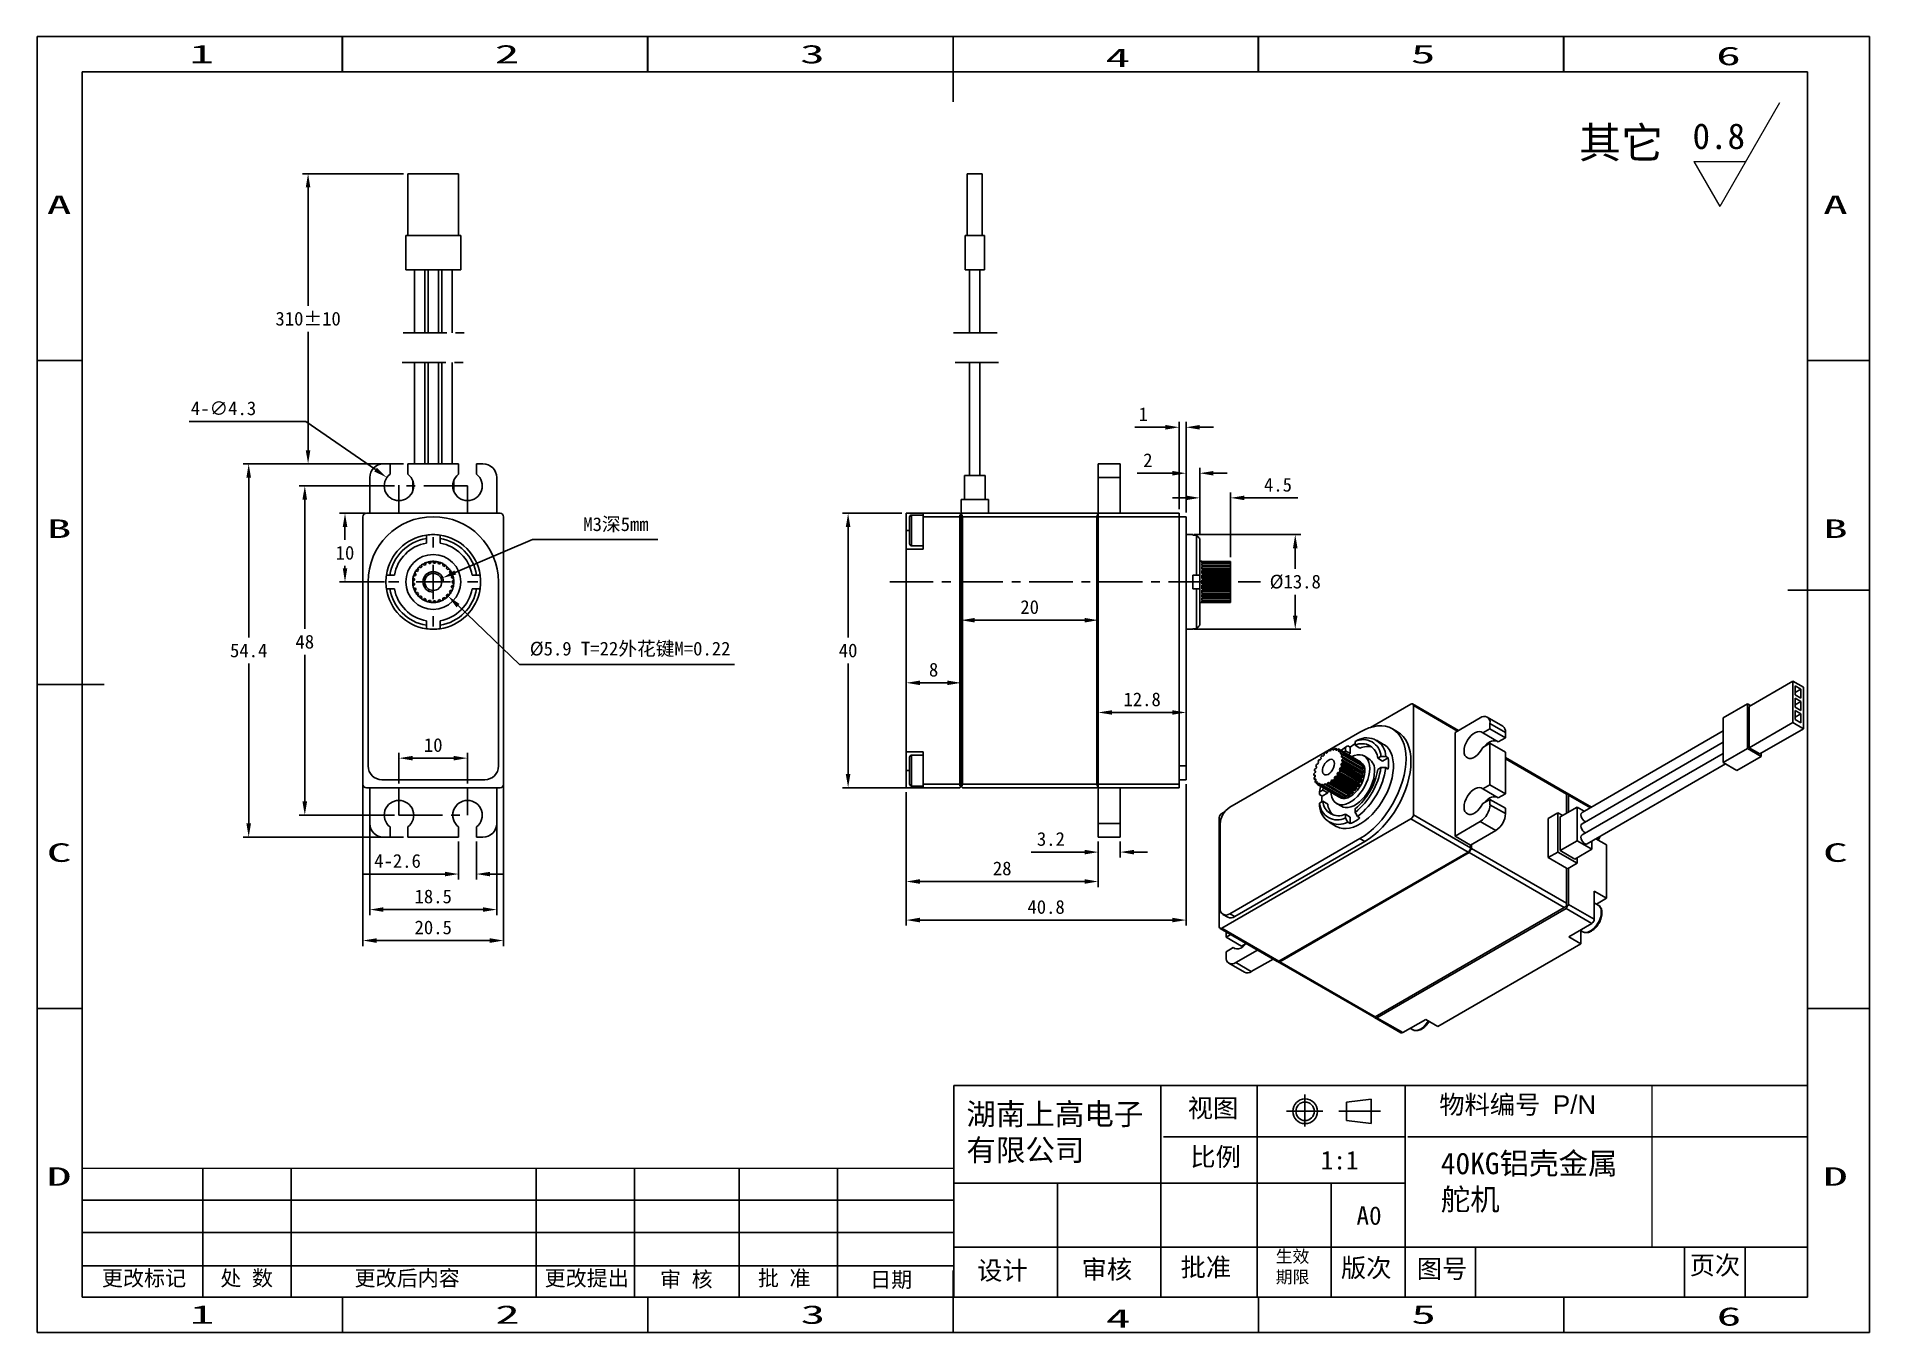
# Model space of a CAD drawing. Header units: millimetres. Extents: x 610 to 877, y -2 to 187.
import ezdxf
from ezdxf.enums import TextEntityAlignment as Align

# ---------------------------------------------------------------- set-up
doc = ezdxf.new("R2010")
doc.units = ezdxf.units.MM
doc.header["$PDSIZE"] = -1
doc.linetypes.add('ACAD_ISO04W100', pattern=[30.5, 24, -3, 0.5, -3])
doc.linetypes.add('CENTER', pattern=[10.16, 6.35, -1.27, 1.27, -1.27])
for name, color, linetype in [('中心线', 6, 'CENTER'), ('图框', 7, 'Continuous'), ('标注', 5, 'Continuous'), ('细实线', 5, 'Continuous')]:
    doc.layers.add(name, color=color, linetype=linetype)
doc.styles.add('style1', font='', dxfattribs={"height": 3.5})
doc.styles.get('style1').set_extended_font_data('FangSong_GB2312')
doc.dimstyles.new('副本 Standard', dxfattribs={"dimtxt": 2, "dimasz": 2, "dimexe": 0.8, "dimexo": 0.625, "dimgap": 0.9, "dimtad": 1, "dimtih": 1, "dimtoh": 1, "dimdsep": 46, "dimtxsty": 'Standard', "dimcen": 0.09, "dimclrd": 5, "dimclre": 5, "dimadec": 3, "dimazin": 2, "dimtfac": 1, "dimtdec": 4, "dimtofl": 0, "dimtmove": 0, "dimatfit": 3, "dimfxl": 0, "dimtolj": 1, "dimtzin": 0, "dimarcsym": 0})

msp = doc.modelspace()

# ---------------------------------------------------------------- texts
at = {"color": 5, "linetype": 'Continuous'}
for s, width, p, p2 in [('1', 3.99672, (632.53, 182.817), (636.127, 182.817)), ('2', 1.99836, (677.043, 182.817), (680.64, 182.817)), ('3', 1.99836, (721.557, 182.817), (725.154, 182.817)), ('4', 1.99836, (766.07, 182.272), (769.667, 182.272)), ('5', 1.99836, (810.584, 182.817), (814.181, 182.817)), ('6', 1.99836, (855.097, 182.545), (858.694, 182.545)), ('A', 1.99836, (611.745, 160.855), (615.342, 160.855)), ('A', 1.99836, (870.678, 160.855), (874.275, 160.855)), ('B', 1.99836, (611.745, 113.644), (615.342, 113.644)), ('B', 1.99836, (870.678, 113.644), (874.275, 113.644)), ('C', 1.99836, (611.745, 66.433), (615.342, 66.433)), ('C', 1.99836, (870.678, 66.433), (874.275, 66.433)), ('D', 1.99836, (611.745, 19.222), (615.342, 19.222)), ('D', 1.99836, (870.678, 19.222), (874.275, 19.222)), ('1', 3.99672, (632.599, -0.895), (636.196, -0.895)), ('2', 1.99836, (677.112, -0.895), (680.709, -0.895)), ('3', 1.99836, (721.626, -0.895), (725.223, -0.895)), ('4', 1.99836, (766.139, -1.44), (769.736, -1.44)), ('5', 1.99836, (810.653, -0.895), (814.25, -0.895)), ('6', 1.99836, (855.166, -1.168), (858.763, -1.168))]:
    msp.add_text(s, height=2.7, dxfattribs=dict(at, width=width)).set_placement(p, p2, align=Align.FIT)
at = {"insert": (835.098, 173.503), "char_height": 4.5, "width": 23.525, "attachment_point": 1}
msp.add_mtext('{\\fSimSun|b0|i0|c134|p2;其它}', dxfattribs=at)
at = {"color": 0, "lineweight": 13, "attachment_point": 1, "style": 'style1'}
for s, insert, char_height, width in [('{\\fSimSun|b0|i0|c134|p2;视图}', (778.068, 31.902), 2.7, 14.41674), ('{\\fSimSun|b0|i0|c134|p54;物料编号 \\fArial Unicode MS|b0|i0|c0|p34;P/N}', (814.733, 32.406), 2.7, 24.97091), ('比例', (778.444, 24.802), 2.7, 14.41674), ('{\\H1.2x;设计}', (747.365, 8.229), 2.25, 14.41674), ('{\\H1.2x;审核}', (762.596, 8.389), 2.25, 14.41674), ('{\\fSimSun|b0|i0|c134|p2;\\H1.2x;批准}', (777.023, 8.714), 2.25, 14.41674), ('{\\fSimSun|b0|i0|c134|p2;\\H0.8x;生效\\P期限}', (790.882, 9.837), 2.25, 14.41674), ('{\\H1.2x;版次}', (800.394, 8.617), 2.25, 14.41674), ('{\\fSimSun|b0|i0|c134|p2;图号}', (811.462, 8.485), 2.7, 14.41674), ('{\\fSimSun|b0|i0|c134|p2;\\H1.2x; 页次}', (849.392, 8.995), 2.25, 14.41674), ('更改标记', (619.786, 6.891), 2.25, 20.25287), ('处 数', (637.048, 6.891), 2.25, 20.25287), ('更改后内容', (656.615, 6.891), 2.25, 21.11112), ('更改提出', (684.315, 6.891), 2.25, 18.53636), ('审 核', (701.15, 6.72), 2.25, 14.41674), ('批 准', (715.406, 6.891), 2.25, 14.41674), ('日期', (731.756, 6.681), 2.25, 14.41674)]:
    msp.add_mtext(s, dxfattribs=dict(at, insert=insert, char_height=char_height, width=width))
at = {"layer": '标注', "color": 0, "lineweight": 13, "attachment_point": 1}
for s, insert, char_height, width in [('{\\H1.25x;0.8}', (851.65, 174.083), 3, 23.22522), ('{\\fSimSun|b0|i0|c134|p2;湖南上高电子 有限公司}', (745.805, 31.256), 3.15, 28.13632), ('{\\fSimSun|b0|i0|c134|p2;1:1}', (797.451, 24.31), 2.7, 16.56988), ('{\\fSimSun|b0|i0|c134|p2;A0}', (802.66, 16.237), 2.7, 11.928)]:
    msp.add_mtext(s, dxfattribs=dict(at, insert=insert, char_height=char_height, width=width))
at = {"layer": '细实线', "color": 3, "lineweight": 13, "insert": (814.951, 29.313), "char_height": 3.15, "width": 35.59036, "attachment_point": 1}
msp.add_mtext('{\\C0;\\P\\fSimSun|b0|i0|c134|p2;40KG铝壳金属\\P舵机}', dxfattribs=at)

# ---------------------------------------------------------------- blocks, each defined once
blk = doc.blocks.new('SW_CENTERMARKSYMBOL_0')
at = {"layer": '图框', "color": 0}
for p, q in [((0, 5), (0, 6.5)), ((-5, 0), (-6.5, 0)), ((0, 0), (-2.5, 0)), ((0, 0), (0, 2.5)), ((0, 0), (0, -2.5)), ((0, 0), (2.5, 0)), ((5, 0), (6.5, 0)), ((0, -5), (0, -6.5))]:
    blk.add_line(p, q, dxfattribs=at)
blk = doc.blocks.new('*D98')
at = {"layer": 'Defpoints', "color": 0}
for p in [(657.83, 79.84), (678.33, 79.84), (657.83, 54.97)]:
    blk.add_point(p, dxfattribs=at)
at = {"layer": '标注', "color": 5, "lineweight": -2}
for p, q in [((657.83, 79.22), (657.83, 54.17)), ((678.33, 79.22), (678.33, 54.17)), ((676.33, 54.97), (659.83, 54.97))]:
    blk.add_line(p, q, dxfattribs=at)
at = {"layer": '标注', "color": 5}
for points in [[(659.83, 55.3), (659.83, 54.63), (657.83, 54.97)], [(676.33, 55.3), (676.33, 54.63), (678.33, 54.97)]]:
    blk.add_solid(points, dxfattribs=at)
at = {"layer": '标注', "color": 0, "insert": (668.08, 56.87), "char_height": 2, "attachment_point": 5}
blk.add_mtext('\\A1;20.5', dxfattribs=at)
blk = doc.blocks.new('*D99')
at = {"layer": 'Defpoints', "color": 0}
for p in [(658.83, 73.17), (677.33, 73.17), (677.33, 59.48)]:
    blk.add_point(p, dxfattribs=at)
at = {"layer": '标注', "color": 5, "lineweight": -2}
for p, q in [((658.83, 72.55), (658.83, 58.68)), ((677.33, 72.55), (677.33, 58.68)), ((660.83, 59.48), (675.33, 59.48))]:
    blk.add_line(p, q, dxfattribs=at)
at = {"layer": '标注', "color": 5}
for points in [[(660.83, 59.82), (660.83, 59.15), (658.83, 59.48)], [(675.33, 59.82), (675.33, 59.15), (677.33, 59.48)]]:
    blk.add_solid(points, dxfattribs=at)
at = {"layer": '标注', "color": 0, "insert": (668.08, 61.38), "char_height": 2, "attachment_point": 5}
blk.add_mtext('\\A1;18.5', dxfattribs=at)
blk = doc.blocks.new('*D100')
at = {"layer": 'Defpoints', "color": 0}
for p in [(673.08, 81.55), (663.08, 77.24), (673.08, 77.24)]:
    blk.add_point(p, dxfattribs=at)
at = {"layer": '标注', "color": 5, "lineweight": -2}
for p, q in [((663.08, 77.86), (663.08, 82.35)), ((665.08, 81.55), (671.08, 81.55)), ((673.08, 77.86), (673.08, 82.35))]:
    blk.add_line(p, q, dxfattribs=at)
at = {"layer": '标注', "color": 5}
for points in [[(665.08, 81.88), (665.08, 81.22), (663.08, 81.55)], [(671.08, 81.88), (671.08, 81.22), (673.08, 81.55)]]:
    blk.add_solid(points, dxfattribs=at)
at = {"layer": '标注', "color": 0, "insert": (668.08, 83.45), "char_height": 2, "attachment_point": 5}
blk.add_mtext('\\A1;10', dxfattribs=at)
blk = doc.blocks.new('*D101')
at = {"layer": 'Defpoints', "color": 0}
for p in [(663.08, 121.24), (649.36, 73.24), (663.08, 73.24)]:
    blk.add_point(p, dxfattribs=at)
at = {"layer": '标注', "color": 5, "lineweight": -2}
for p, q in [((662.46, 121.24), (648.56, 121.24)), ((649.36, 119.24), (649.36, 100.41)), ((649.36, 75.24), (649.36, 96.61)), ((662.46, 73.24), (648.56, 73.24))]:
    blk.add_line(p, q, dxfattribs=at)
at = {"layer": '标注', "color": 5}
for points in [[(649.02, 119.24), (649.69, 119.24), (649.36, 121.24)], [(649.02, 75.24), (649.69, 75.24), (649.36, 73.24)]]:
    blk.add_solid(points, dxfattribs=at)
at = {"layer": '标注', "color": 0, "insert": (649.36, 98.51), "char_height": 2, "attachment_point": 5}
blk.add_mtext('\\A1;48', dxfattribs=at)
blk = doc.blocks.new('*D102')
at = {"layer": 'Defpoints', "color": 0}
for p in [(664.38, 124.44), (641.18, 70.04), (664.38, 70.04)]:
    blk.add_point(p, dxfattribs=at)
at = {"layer": '标注', "color": 5, "lineweight": -2}
for p, q in [((663.76, 124.44), (640.38, 124.44)), ((641.18, 122.44), (641.18, 99.14)), ((641.18, 72.04), (641.18, 95.34)), ((663.76, 70.04), (640.38, 70.04))]:
    blk.add_line(p, q, dxfattribs=at)
at = {"layer": '标注', "color": 5}
for points in [[(640.85, 122.44), (641.52, 122.44), (641.18, 124.44)], [(640.85, 72.04), (641.52, 72.04), (641.18, 70.04)]]:
    blk.add_solid(points, dxfattribs=at)
at = {"layer": '标注', "color": 0, "insert": (641.18, 97.24), "char_height": 2, "attachment_point": 5}
blk.add_mtext('\\A1;54.4', dxfattribs=at)
blk = doc.blocks.new('*D85')
at = {"layer": 'Defpoints', "color": 0}
for p in [(661.32, 122.46), (664.85, 120.01)]:
    blk.add_point(p, dxfattribs=at)
at = {"layer": '标注', "color": 5, "lineweight": -2}
for p, q in [((632.51, 130.63), (649.53, 130.63)), ((649.53, 130.63), (659.67, 123.6)), ((662.99, 121.24), (663.17, 121.24)), ((663.08, 121.15), (663.08, 121.33))]:
    blk.add_line(p, q, dxfattribs=at)
at = {"layer": '标注', "color": 5}
blk.add_solid([(659.86, 123.88), (659.48, 123.33), (661.32, 122.46)], dxfattribs=at)
at = {"layer": '标注', "color": 0, "insert": (637.51, 132.53), "char_height": 2, "attachment_point": 5}
blk.add_mtext('\\A1;4-∅4.3', dxfattribs=at)
blk = doc.blocks.new('*D86')
at = {"layer": 'Defpoints', "color": 0}
for p in [(671.78, 70.04), (674.38, 70.04), (671.78, 64.66)]:
    blk.add_point(p, dxfattribs=at)
at = {"layer": '标注', "color": 5, "lineweight": -2}
for p, q in [((671.78, 69.41), (671.78, 63.86)), ((674.38, 69.41), (674.38, 63.86)), ((669.78, 64.66), (657.98, 64.66)), ((676.38, 64.66), (678.38, 64.66))]:
    blk.add_line(p, q, dxfattribs=at)
at = {"layer": '标注', "color": 5}
for points in [[(669.78, 64.99), (669.78, 64.32), (671.78, 64.66)], [(676.38, 64.99), (676.38, 64.32), (674.38, 64.66)]]:
    blk.add_solid(points, dxfattribs=at)
at = {"layer": '标注', "color": 0, "insert": (662.88, 66.56), "char_height": 2, "attachment_point": 5}
blk.add_mtext('\\A1;4-2.6', dxfattribs=at)
blk = doc.blocks.new('*D87')
at = {"layer": 'Defpoints', "color": 0}
for p in [(737.02, 117.24), (728.56, 77.24), (738.27, 77.24)]:
    blk.add_point(p, dxfattribs=at)
at = {"layer": '标注', "color": 5, "lineweight": -2}
for p, q in [((736.4, 117.24), (727.76, 117.24)), ((728.56, 115.24), (728.56, 99.14)), ((728.56, 79.24), (728.56, 95.34)), ((737.65, 77.24), (727.76, 77.24))]:
    blk.add_line(p, q, dxfattribs=at)
at = {"layer": '标注', "color": 5}
for points in [[(728.22, 115.24), (728.89, 115.24), (728.56, 117.24)], [(728.22, 79.24), (728.89, 79.24), (728.56, 77.24)]]:
    blk.add_solid(points, dxfattribs=at)
at = {"layer": '标注', "color": 0, "insert": (728.56, 97.24), "char_height": 2, "attachment_point": 5}
blk.add_mtext('\\A1;40', dxfattribs=at)
blk = doc.blocks.new('*D88')
at = {"layer": 'Defpoints', "color": 0}
for p in [(777.82, 78.41), (737.02, 77.24), (777.82, 57.95)]:
    blk.add_point(p, dxfattribs=at)
at = {"layer": '标注', "color": 5, "lineweight": -2}
for p, q in [((777.82, 77.78), (777.82, 57.15)), ((737.02, 76.61), (737.02, 57.15)), ((739.02, 57.95), (775.82, 57.95))]:
    blk.add_line(p, q, dxfattribs=at)
at = {"layer": '标注', "color": 5}
for points in [[(739.02, 58.29), (739.02, 57.62), (737.02, 57.95)], [(775.82, 58.29), (775.82, 57.62), (777.82, 57.95)]]:
    blk.add_solid(points, dxfattribs=at)
at = {"layer": '标注', "color": 0, "insert": (757.42, 59.85), "char_height": 2, "attachment_point": 5}
blk.add_mtext('\\A1;40.8', dxfattribs=at)
blk = doc.blocks.new('*D89')
at = {"layer": 'Defpoints', "color": 0}
for p in [(776.82, 129.78), (776.82, 117.24), (777.82, 116.74)]:
    blk.add_point(p, dxfattribs=at)
at = {"layer": '标注', "color": 5, "lineweight": -2}
for p, q in [((774.82, 129.78), (770.35, 129.78)), ((776.82, 117.86), (776.82, 130.58)), ((777.82, 117.36), (777.82, 130.58)), ((779.82, 129.78), (781.82, 129.78))]:
    blk.add_line(p, q, dxfattribs=at)
at = {"layer": '标注', "color": 5}
for points in [[(774.82, 130.11), (774.82, 129.44), (776.82, 129.78)], [(779.82, 130.11), (779.82, 129.44), (777.82, 129.78)]]:
    blk.add_solid(points, dxfattribs=at)
at = {"layer": '标注', "color": 0, "insert": (771.59, 131.68), "char_height": 2, "attachment_point": 5}
blk.add_mtext('\\A1;1', dxfattribs=at)
blk = doc.blocks.new('*D90')
at = {"layer": 'Defpoints', "color": 0}
for p in [(777.82, 123.08), (777.82, 116.74), (779.82, 113.56)]:
    blk.add_point(p, dxfattribs=at)
at = {"layer": '标注', "color": 5, "lineweight": -2}
for p, q in [((775.82, 123.08), (770.69, 123.08)), ((777.82, 117.36), (777.82, 123.88)), ((779.82, 114.19), (779.82, 123.88)), ((781.82, 123.08), (783.82, 123.08))]:
    blk.add_line(p, q, dxfattribs=at)
at = {"layer": '标注', "color": 5}
for points in [[(775.82, 123.41), (775.82, 122.74), (777.82, 123.08)], [(781.82, 123.41), (781.82, 122.74), (779.82, 123.08)]]:
    blk.add_solid(points, dxfattribs=at)
at = {"layer": '标注', "color": 0, "insert": (772.25, 124.98), "char_height": 2, "attachment_point": 5}
blk.add_mtext('\\A1;2', dxfattribs=at)
blk = doc.blocks.new('*D91')
at = {"layer": 'Defpoints', "color": 0}
for p in [(784.32, 119.49), (779.82, 113.56), (784.32, 110.24)]:
    blk.add_point(p, dxfattribs=at)
at = {"layer": '标注', "color": 5, "lineweight": -2}
for p, q in [((779.82, 114.19), (779.82, 120.29)), ((784.32, 110.86), (784.32, 120.29)), ((777.82, 119.49), (775.82, 119.49)), ((786.32, 119.49), (794.12, 119.49))]:
    blk.add_line(p, q, dxfattribs=at)
at = {"layer": '标注', "color": 5}
for points in [[(777.82, 119.82), (777.82, 119.15), (779.82, 119.49)], [(786.32, 119.82), (786.32, 119.15), (784.32, 119.49)]]:
    blk.add_solid(points, dxfattribs=at)
at = {"layer": '标注', "color": 0, "insert": (791.22, 121.39), "char_height": 2, "attachment_point": 5}
blk.add_mtext('\\A1;4.5', dxfattribs=at)
blk = doc.blocks.new('*D92')
at = {"layer": 'Defpoints', "color": 0}
for p in [(737.02, 77.24), (765.02, 70.04), (765.02, 63.57)]:
    blk.add_point(p, dxfattribs=at)
at = {"layer": '标注', "color": 5, "lineweight": -2}
for p, q in [((737.02, 76.61), (737.02, 62.77)), ((765.02, 69.41), (765.02, 62.77)), ((739.02, 63.57), (763.02, 63.57))]:
    blk.add_line(p, q, dxfattribs=at)
at = {"layer": '标注', "color": 5}
for points in [[(739.02, 63.91), (739.02, 63.24), (737.02, 63.57)], [(763.02, 63.91), (763.02, 63.24), (765.02, 63.57)]]:
    blk.add_solid(points, dxfattribs=at)
at = {"layer": '标注', "color": 0, "insert": (751.02, 65.47), "char_height": 2, "attachment_point": 5}
blk.add_mtext('\\A1;28', dxfattribs=at)
blk = doc.blocks.new('*D93')
at = {"layer": 'Defpoints', "color": 0}
for p in [(765.02, 70.04), (768.22, 70.04), (765.02, 67.86)]:
    blk.add_point(p, dxfattribs=at)
at = {"layer": '标注', "color": 5, "lineweight": -2}
for p, q in [((763.02, 67.86), (755.22, 67.86)), ((765.02, 69.41), (765.02, 67.06)), ((768.22, 69.41), (768.22, 67.06)), ((770.22, 67.86), (772.22, 67.86))]:
    blk.add_line(p, q, dxfattribs=at)
at = {"layer": '标注', "color": 5}
for points in [[(763.02, 68.19), (763.02, 67.52), (765.02, 67.86)], [(770.22, 68.19), (770.22, 67.52), (768.22, 67.86)]]:
    blk.add_solid(points, dxfattribs=at)
at = {"layer": '标注', "color": 0, "insert": (758.12, 69.76), "char_height": 2, "attachment_point": 5}
blk.add_mtext('\\A1;3.2', dxfattribs=at)
blk = doc.blocks.new('*D94')
at = {"layer": 'Defpoints', "color": 0}
for p in [(737.02, 93.7), (745.02, 93.7), (745.02, 92.53)]:
    blk.add_point(p, dxfattribs=at)
at = {"layer": '标注', "color": 5, "lineweight": -2}
for p, q in [((737.02, 93.08), (737.02, 91.73)), ((739.02, 92.53), (743.02, 92.53)), ((745.02, 93.08), (745.02, 91.73))]:
    blk.add_line(p, q, dxfattribs=at)
at = {"layer": '标注', "color": 5}
for points in [[(739.02, 92.86), (739.02, 92.2), (737.02, 92.53)], [(743.02, 92.86), (743.02, 92.2), (745.02, 92.53)]]:
    blk.add_solid(points, dxfattribs=at)
at = {"layer": '标注', "color": 0, "insert": (741.02, 94.43), "char_height": 2, "attachment_point": 5}
blk.add_mtext('\\A1;8', dxfattribs=at)
blk = doc.blocks.new('*D95')
at = {"layer": 'Defpoints', "color": 0}
for p in [(745.02, 101.68), (765.02, 101.68), (765.02, 101.66)]:
    blk.add_point(p, dxfattribs=at)
at = {"layer": '标注', "color": 5, "lineweight": -2}
for p, q in [((747.02, 101.66), (763.02, 101.66)), ((745.02, 101.06), (745.02, 100.86)), ((765.02, 101.06), (765.02, 100.86))]:
    blk.add_line(p, q, dxfattribs=at)
at = {"layer": '标注', "color": 5}
for points in [[(747.02, 101.99), (747.02, 101.32), (745.02, 101.66)], [(763.02, 101.99), (763.02, 101.32), (765.02, 101.66)]]:
    blk.add_solid(points, dxfattribs=at)
at = {"layer": '标注', "color": 0, "insert": (755.02, 103.56), "char_height": 2, "attachment_point": 5}
blk.add_mtext('\\A1;20', dxfattribs=at)
blk = doc.blocks.new('*D96')
at = {"layer": 'Defpoints', "color": 0}
for p in [(765.02, 89.16), (777.82, 89.16), (777.82, 88.21)]:
    blk.add_point(p, dxfattribs=at)
at = {"layer": '标注', "color": 5, "lineweight": -2}
for p, q in [((765.02, 88.54), (765.02, 87.41)), ((767.02, 88.21), (775.82, 88.21)), ((777.82, 88.54), (777.82, 87.41))]:
    blk.add_line(p, q, dxfattribs=at)
at = {"layer": '标注', "color": 5}
for points in [[(767.02, 88.54), (767.02, 87.88), (765.02, 88.21)], [(775.82, 88.54), (775.82, 87.88), (777.82, 88.21)]]:
    blk.add_solid(points, dxfattribs=at)
at = {"layer": '标注', "color": 0, "insert": (771.42, 90.11), "char_height": 2, "attachment_point": 5}
blk.add_mtext('\\A1;12.8', dxfattribs=at)
blk = doc.blocks.new('*D97')
at = {"layer": 'Defpoints', "color": 0}
for p in [(778.32, 114.14), (778.32, 100.34), (793.74, 100.34)]:
    blk.add_point(p, dxfattribs=at)
at = {"layer": '标注', "color": 5, "lineweight": -2}
for p, q in [((778.95, 114.14), (794.54, 114.14)), ((793.74, 112.14), (793.74, 109.14)), ((793.74, 102.34), (793.74, 105.34)), ((778.95, 100.34), (794.54, 100.34))]:
    blk.add_line(p, q, dxfattribs=at)
at = {"layer": '标注', "color": 5}
for points in [[(793.4, 112.14), (794.07, 112.14), (793.74, 114.14)], [(793.4, 102.34), (794.07, 102.34), (793.74, 100.34)]]:
    blk.add_solid(points, dxfattribs=at)
at = {"layer": '标注', "color": 0, "insert": (793.74, 107.24), "char_height": 2, "attachment_point": 5}
blk.add_mtext('\\A1;%%C13.8', dxfattribs=at)
blk = doc.blocks.new('*D82')
at = {"layer": 'Defpoints', "color": 0}
for p in [(669.46, 107.83), (666.7, 106.65)]:
    blk.add_point(p, dxfattribs=at)
at = {"layer": '标注', "color": 5, "lineweight": -2}
for p, q in [((682.53, 113.42), (671.3, 108.61)), ((700.82, 113.42), (682.53, 113.42)), ((667.99, 107.24), (668.17, 107.24)), ((668.08, 107.15), (668.08, 107.33))]:
    blk.add_line(p, q, dxfattribs=at)
at = {"layer": '标注', "color": 5}
blk.add_solid([(671.17, 108.92), (671.43, 108.31), (669.46, 107.83)], dxfattribs=at)
at = {"layer": '标注', "color": 0, "insert": (694.72, 115.55), "char_height": 2, "attachment_point": 5}
blk.add_mtext('\\A1;M3{\\fSimSun|b0|i0|c134|p2;深}5mm', dxfattribs=at)
blk = doc.blocks.new('*D83')
at = {"layer": 'Defpoints', "color": 0}
for p in [(665.92, 109.31), (670.25, 105.16)]:
    blk.add_point(p, dxfattribs=at)
at = {"layer": '标注', "color": 5, "lineweight": -2}
for p, q in [((667.99, 107.24), (668.17, 107.24)), ((668.08, 107.15), (668.08, 107.33)), ((680.67, 95.2), (671.7, 103.78)), ((711.99, 95.2), (680.67, 95.2))]:
    blk.add_line(p, q, dxfattribs=at)
blk.add_arc((668.08, 107.24), 3, 307.3076, 331.5496, dxfattribs=at)
at = {"layer": '标注', "color": 5}
blk.add_solid([(671.93, 104.02), (671.47, 103.54), (670.25, 105.16)], dxfattribs=at)
at = {"layer": '标注', "color": 0, "insert": (696.78, 97.4), "char_height": 2, "attachment_point": 5}
blk.add_mtext('\\A1;%%C{\\fSimSun|b0|i0|c0|p2;5.9\\fSimSun|b0|i0|c134|p2; \\fSimSun|b0|i0|c0|p2;T=22\\fSimSun|b0|i0|c134|p2;外花键\\fSimSun|b0|i0|c0|p2;M=0.22}', dxfattribs=at)
blk = doc.blocks.new('*D84')
at = {"layer": 'Defpoints', "color": 0}
for p in [(664.38, 166.74), (649.84, 124.44), (664.38, 124.44)]:
    blk.add_point(p, dxfattribs=at)
at = {"layer": '标注', "color": 5, "lineweight": -2}
for p, q in [((663.76, 166.74), (649.04, 166.74)), ((649.84, 164.74), (649.84, 147.49)), ((649.84, 126.44), (649.84, 143.69)), ((663.76, 124.44), (649.04, 124.44))]:
    blk.add_line(p, q, dxfattribs=at)
at = {"layer": '标注', "color": 5}
for points in [[(649.5, 164.74), (650.17, 164.74), (649.84, 166.74)], [(649.5, 126.44), (650.17, 126.44), (649.84, 124.44)]]:
    blk.add_solid(points, dxfattribs=at)
at = {"layer": '标注', "color": 0, "insert": (649.84, 145.59), "char_height": 2, "attachment_point": 5}
blk.add_mtext('\\A1;310%%P10', dxfattribs=at)
blk = doc.blocks.new('*D103')
at = {"layer": 'Defpoints', "color": 0}
for p in [(655.22, 117.24), (658.83, 117.24), (661.58, 107.24)]:
    blk.add_point(p, dxfattribs=at)
at = {"layer": '标注', "color": 5, "lineweight": -2}
for p, q in [((658.21, 117.24), (654.42, 117.24)), ((655.22, 115.24), (655.22, 113.37)), ((655.22, 109.24), (655.22, 109.57)), ((660.96, 107.24), (654.42, 107.24))]:
    blk.add_line(p, q, dxfattribs=at)
at = {"layer": '标注', "color": 5}
for points in [[(654.89, 115.24), (655.56, 115.24), (655.22, 117.24)], [(654.89, 109.24), (655.56, 109.24), (655.22, 107.24)]]:
    blk.add_solid(points, dxfattribs=at)
at = {"layer": '标注', "color": 0, "insert": (655.22, 111.47), "char_height": 2, "attachment_point": 5}
blk.add_mtext('\\A1;10', dxfattribs=at)

# ---------------------------------------------------------------- dimensions: what is measured, and where the dimension line sits
at = {"layer": '标注', "color": 0}
dim = msp.add_linear_dim(base=(649.837, 124.439), p1=(664.384, 166.739), p2=(664.384, 124.439), angle=90, text='310%%P10', dimstyle='副本 Standard', dxfattribs=at)
dim.commit()
dim.dimension.update_dxf_attribs({"geometry": '*D84', "text_midpoint": (649.837, 145.589)})
for p1, p2, text, picture, middle in [((664.851, 120.014), (661.317, 122.463), '4-<>', '*D85', (637.509, 130.626)), ((666.705, 106.649), (669.463, 107.829), 'M3{\\fSimSun|b0|i0|c134|p2;深}5mm', '*D82', (694.723, 113.416)), ((665.916, 109.312), (670.252, 105.165), '%%C{\\fSimSun|b0|i0|c0|p2;5.9\\fSimSun|b0|i0|c134|p2; \\fSimSun|b0|i0|c0|p2;T=22\\fSimSun|b0|i0|c134|p2;外花键\\fSimSun|b0|i0|c0|p2;M=0.22}', '*D83', (696.782, 95.199))]:
    dim = msp.add_diameter_dim_2p(p1=p1, p2=p2, text=text, dimstyle='副本 Standard', dxfattribs=at)
    dim.commit()
    dim.dimension.update_dxf_attribs({"geometry": picture, "text_midpoint": middle, "dimtype": 163})
for base, p1, p2, picture, middle in [((776.821, 129.777), (777.821, 116.739), (776.821, 117.239), '*D89', (771.588, 131.677)), ((777.821, 123.077), (779.821, 113.56), (777.821, 116.739), '*D90', (772.255, 124.977)), ((765.021, 101.657), (745.021, 101.68), (765.021, 101.68), '*D95', (755.021, 103.557)), ((745.021, 92.529), (737.021, 93.705), (745.021, 93.705), '*D94', (741.021, 94.429)), ((777.821, 88.21), (765.021, 89.163), (777.821, 89.163), '*D96', (771.421, 90.11)), ((677.334, 59.483), (658.834, 73.172), (677.334, 73.172), '*D99', (668.084, 61.383)), ((765.021, 67.856), (768.221, 70.039), (765.021, 70.039), '*D93', (758.121, 69.756))]:
    dim = msp.add_linear_dim(base=base, p1=p1, p2=p2, dimstyle='副本 Standard', dxfattribs=at)
    dim.commit()
    dim.dimension.update_dxf_attribs({"geometry": picture, "text_midpoint": middle})
for base, p1, p2, picture, middle in [((641.184, 70.039), (664.384, 124.439), (664.384, 70.039), '*D102', (641.184, 97.239)), ((649.355, 73.239), (663.084, 121.239), (663.084, 73.239), '*D101', (649.355, 98.508)), ((655.223, 117.239), (661.584, 107.239), (658.834, 117.239), '*D103', (655.223, 111.466)), ((728.558, 77.239), (737.021, 117.239), (738.271, 77.239), '*D87', (728.558, 97.239))]:
    dim = msp.add_linear_dim(base=base, p1=p1, p2=p2, angle=90, dimstyle='副本 Standard', dxfattribs=at)
    dim.commit()
    dim.dimension.update_dxf_attribs({"geometry": picture, "text_midpoint": middle, "dimtype": 160})
for base, p1, p2, picture, middle in [((784.321, 119.486), (779.821, 113.56), (784.321, 110.238), '*D91', (791.221, 119.486)), ((673.084, 81.55), (663.084, 77.239), (673.084, 77.239), '*D100', (668.084, 81.55)), ((657.834, 54.966), (678.334, 79.845), (657.834, 79.845), '*D98', (668.084, 54.966)), ((777.821, 57.952), (737.021, 77.239), (777.821, 78.409), '*D88', (757.421, 57.952)), ((765.021, 63.573), (737.021, 77.239), (765.021, 70.039), '*D92', (751.021, 63.573))]:
    dim = msp.add_linear_dim(base=base, p1=p1, p2=p2, dimstyle='副本 Standard', dxfattribs=at)
    dim.commit()
    dim.dimension.update_dxf_attribs({"geometry": picture, "text_midpoint": middle, "dimtype": 160})
dim = msp.add_linear_dim(base=(793.738, 100.339), p1=(778.321, 114.139), p2=(778.321, 100.339), angle=90, text='%%C<>', dimstyle='副本 Standard', dxfattribs=at)
dim.commit()
dim.dimension.update_dxf_attribs({"geometry": '*D97', "text_midpoint": (793.738, 107.239), "dimtype": 160})
dim = msp.add_linear_dim(base=(671.784, 64.655), p1=(674.384, 70.039), p2=(671.784, 70.039), text='4-<>', dimstyle='副本 Standard', dxfattribs=at)
dim.commit()
dim.dimension.update_dxf_attribs({"geometry": '*D86', "text_midpoint": (662.884, 66.555)})

# ---------------------------------------------------------------- linework, layer by layer
at = {"color": 5, "linetype": 'Continuous'}
for p, q in [((610.342, -2.136), (610.342, 186.709)), ((610.342, 186.709), (877.423, 186.709)), ((654.786, 181.576), (654.786, 186.709)), ((654.855, 186.709), (654.855, 181.576)), ((699.3, 181.576), (699.3, 186.709)), ((699.369, 186.709), (699.369, 181.576)), ((743.882, 186.709), (743.882, 177.226)), ((788.327, 181.576), (788.327, 186.709)), ((788.396, 186.709), (788.396, 181.576)), ((832.84, 181.576), (832.84, 186.709)), ((832.909, 186.709), (832.909, 181.576)), ((877.423, -2.136), (877.423, 186.709)), ((610.273, 181.576), (610.342, 181.576)), ((610.342, 139.498), (616.929, 139.498)), ((877.423, 139.498), (868.43, 139.498)), ((877.423, 106.042), (865.562, 106.042)), ((610.342, 92.287), (620.126, 92.287)), ((610.342, 45.075), (616.929, 45.075)), ((877.423, 45.075), (868.43, 45.075)), ((743.951, 33.835), (782.609, 33.835)), ((774.167, 33.835), (774.167, 2.997)), ((782.609, 33.835), (868.43, 33.835)), ((788.195, 33.835), (788.195, 2.997)), ((809.777, 33.835), (809.777, 28.036)), ((809.777, 28.439), (809.777, 17.834)), ((774.547, 26.375), (809.777, 26.375)), ((810.158, 26.375), (868.43, 26.375)), ((634.492, 21.806), (634.492, 2.997)), ((647.361, 21.806), (647.361, 2.997)), ((683.1, 21.806), (683.1, 2.997)), ((697.409, 21.806), (697.409, 2.997)), ((712.679, 21.806), (712.679, 2.997)), ((726.988, 21.806), (726.988, 2.997)), ((743.951, 19.586), (809.777, 19.586)), ((759.059, 19.586), (759.059, 2.997)), ((798.986, 19.586), (798.986, 2.997)), ((616.817, 17.14), (743.84, 17.14)), ((809.777, 17.834), (809.777, 2.997)), ((616.817, 12.426), (743.84, 12.426)), ((743.951, 10.298), (868.43, 10.298)), ((820.004, 10.298), (820.004, 2.997)), ((850.499, 10.298), (850.499, 2.997)), ((859.315, 10.298), (859.315, 2.997)), ((616.929, 7.54), (743.84, 7.54)), ((743.882, -2.136), (743.882, 6.857)), ((654.855, -2.136), (654.855, 2.997)), ((699.369, -2.136), (699.369, 2.997)), ((788.396, -2.136), (788.396, 2.997)), ((832.909, -2.136), (832.909, 2.997)), ((610.342, -2.136), (877.423, -2.136))]:
    msp.add_line(p, q, dxfattribs=at)
at = {"color": 7, "linetype": 'Continuous'}
for p, q in [((616.929, 181.576), (616.929, 2.997)), ((616.929, 181.576), (868.43, 181.576)), ((868.43, 6.857), (868.43, 181.576)), ((743.951, 33.835), (743.951, 2.997)), ((868.43, 33.835), (868.43, 2.997)), ((868.43, 33.835), (868.43, 2.997)), ((801.204, 31.43), (804.817, 31.871)), ((801.204, 31.43), (804.817, 31.871)), ((801.204, 28.732), (801.204, 31.43)), ((804.817, 28.282), (804.817, 31.871)), ((801.204, 28.732), (804.817, 28.282)), ((616.929, 2.997), (868.43, 2.997))]:
    msp.add_line(p, q, dxfattribs=at)
at = {"color": 7, "linetype": 'Continuous', "lineweight": 25}
for p, q in [((664.384, 166.739), (671.784, 166.739)), ((664.384, 166.739), (664.384, 157.739)), ((671.784, 166.739), (671.784, 157.739)), ((745.921, 166.739), (745.921, 157.739)), ((748.121, 166.739), (745.921, 166.739)), ((748.121, 166.739), (748.121, 157.739)), ((664.084, 157.739), (672.084, 157.739)), ((664.084, 157.739), (664.084, 152.739)), ((672.084, 157.739), (672.084, 152.739)), ((745.621, 157.739), (745.621, 152.739)), ((748.421, 157.739), (745.621, 157.739)), ((748.421, 157.739), (748.421, 152.739)), ((664.084, 152.739), (672.084, 152.739)), ((665.334, 152.739), (665.334, 143.541)), ((666.834, 143.541), (666.834, 152.739)), ((667.334, 152.739), (667.334, 143.541)), ((668.834, 143.541), (668.834, 152.739)), ((669.334, 152.739), (669.334, 143.541)), ((670.834, 143.541), (670.834, 152.739)), ((748.421, 152.739), (745.621, 152.739)), ((746.271, 143.541), (746.271, 152.739)), ((747.771, 152.739), (747.771, 143.541)), ((665.334, 139.212), (665.334, 124.439)), ((666.834, 124.439), (666.834, 139.212)), ((667.334, 139.212), (667.334, 124.439)), ((668.834, 124.439), (668.834, 139.212)), ((669.334, 139.212), (669.334, 124.439)), ((670.834, 124.439), (670.834, 139.212)), ((746.271, 122.739), (746.271, 139.212)), ((747.771, 139.212), (747.771, 122.739)), ((661.784, 124.439), (660.834, 124.439)), ((661.784, 122.951), (661.784, 124.439)), ((671.784, 124.439), (664.384, 124.439)), ((664.384, 124.439), (664.384, 122.951)), ((671.784, 122.951), (671.784, 124.439)), ((674.384, 124.439), (674.384, 122.951)), ((675.334, 124.439), (674.384, 124.439)), ((768.221, 124.439), (765.021, 124.439)), ((765.021, 124.439), (765.021, 122.439)), ((768.221, 122.439), (768.221, 124.439)), ((658.834, 122.439), (658.834, 117.239)), ((665.084, 122.028), (665.084, 120.45)), ((671.084, 122.028), (671.084, 120.45)), ((677.334, 117.239), (677.334, 122.439)), ((748.521, 122.739), (745.521, 122.739)), ((745.521, 122.739), (745.521, 119.239)), ((748.521, 122.739), (748.521, 119.239)), ((765.021, 122.439), (768.221, 122.439)), ((765.021, 117.239), (765.021, 122.439)), ((768.221, 117.239), (768.221, 122.439)), ((749.021, 119.239), (745.021, 119.239)), ((745.021, 119.239), (745.021, 117.239)), ((749.021, 119.239), (749.021, 117.239)), ((657.834, 116.739), (657.834, 77.739)), ((677.834, 117.239), (658.334, 117.239)), ((678.334, 77.739), (678.334, 116.739)), ((739.521, 117.239), (737.021, 117.239)), ((737.021, 114.739), (737.021, 117.239)), ((737.521, 116.689), (737.521, 112.789)), ((737.821, 116.989), (739.521, 116.989)), ((744.821, 117.239), (739.521, 117.239)), ((739.521, 117.239), (739.521, 116.739)), ((739.521, 116.739), (744.821, 116.739)), ((739.521, 116.739), (739.521, 111.989)), ((744.968, 117.092), (744.821, 117.239)), ((744.821, 116.739), (744.821, 77.739)), ((745.021, 117.039), (744.968, 117.092)), ((745.221, 117.239), (745.021, 117.239)), ((745.021, 117.039), (745.075, 117.092)), ((745.021, 77.439), (745.021, 117.039)), ((745.221, 117.239), (745.075, 117.092)), ((764.821, 117.239), (745.221, 117.239)), ((745.221, 77.739), (745.221, 116.739)), ((745.221, 116.739), (764.821, 116.739)), ((764.968, 117.092), (764.821, 117.239)), ((764.821, 116.739), (764.821, 77.739)), ((765.021, 117.039), (764.968, 117.092)), ((776.821, 117.239), (765.021, 117.239)), ((765.021, 117.239), (765.021, 116.739)), ((765.021, 116.739), (776.821, 116.739)), ((765.021, 77.739), (765.021, 116.739)), ((776.821, 116.739), (776.821, 117.239)), ((776.821, 116.739), (777.821, 116.739)), ((776.821, 77.739), (776.821, 116.739)), ((777.821, 107.239), (777.821, 116.739)), ((667.084, 113.56), (667.084, 112.901)), ((669.084, 112.901), (669.084, 113.56)), ((737.021, 111.989), (737.021, 114.739)), ((739.521, 112.489), (737.821, 112.489)), ((777.821, 114.139), (778.821, 114.139)), ((778.821, 114.066), (778.821, 114.139)), ((779.321, 114.066), (778.821, 114.066)), ((779.321, 114.066), (779.321, 108.239)), ((779.821, 108.239), (779.821, 113.56)), ((666.413, 109.423), (666.376, 109.705)), ((666.579, 109.834), (666.819, 109.68)), ((667.009, 109.77), (667.044, 110.053)), ((667.272, 110.127), (667.466, 109.918)), ((667.672, 109.958), (667.776, 110.223)), ((668.016, 110.238), (668.151, 109.988)), ((668.362, 109.975), (668.528, 110.206)), ((668.764, 110.161), (668.833, 109.885)), ((669.033, 109.82), (669.252, 110.002)), ((669.469, 109.9), (669.468, 109.615)), ((669.645, 109.503), (669.902, 109.625)), ((739.521, 111.989), (737.021, 111.989)), ((737.021, 82.489), (737.021, 111.989)), ((779.821, 110.239), (780.121, 110.239)), ((780.121, 110.206), (780.121, 110.239)), ((780.121, 110.238), (784.321, 110.238)), ((780.121, 110.206), (784.321, 110.206)), ((780.121, 110.002), (780.121, 110.161)), ((780.121, 110.161), (784.321, 110.161)), ((780.121, 110.002), (784.321, 110.002)), ((780.121, 109.625), (780.121, 109.9)), ((780.121, 109.9), (784.321, 109.9)), ((780.121, 109.625), (784.321, 109.625)), ((784.321, 110.238), (784.321, 110.206)), ((784.321, 110.161), (784.321, 110.206)), ((784.321, 110.161), (784.321, 110.002)), ((784.321, 109.9), (784.321, 110.002)), ((784.321, 109.9), (784.321, 109.625)), ((784.321, 109.472), (784.321, 109.625)), ((658.584, 107.239), (658.584, 80.409)), ((662.422, 108.239), (661.763, 108.239)), ((665.086, 107.359), (665.344, 107.479)), ((665.344, 106.999), (665.086, 107.119)), ((665.371, 107.688), (665.151, 107.868)), ((665.21, 108.1), (665.49, 108.152)), ((665.568, 108.348), (665.399, 108.578)), ((665.515, 108.788), (665.799, 108.769)), ((665.923, 108.939), (665.817, 109.203)), ((665.981, 109.378), (666.251, 109.289)), ((670.087, 109.472), (670.015, 109.197)), ((670.159, 109.043), (670.439, 109.098)), ((670.58, 108.904), (670.441, 108.655)), ((670.543, 108.47), (670.827, 108.454)), ((670.915, 108.231), (670.719, 108.024)), ((670.772, 107.82), (671.043, 107.733)), ((671.073, 107.495), (670.832, 107.344)), ((670.832, 107.133), (671.073, 106.982)), ((674.405, 108.239), (673.746, 108.239)), ((677.584, 80.409), (677.584, 107.239)), ((776.821, 107.239), (777.821, 107.239)), ((777.821, 80.409), (777.821, 107.239)), ((778.821, 106.239), (778.821, 108.239)), ((779.321, 108.239), (778.821, 108.239)), ((779.821, 106.239), (779.821, 108.239)), ((780.121, 109.098), (780.121, 109.472)), ((780.121, 109.472), (784.321, 109.472)), ((780.121, 109.197), (784.321, 109.197)), ((780.121, 109.098), (784.321, 109.098)), ((780.121, 108.454), (780.121, 108.904)), ((780.121, 108.904), (784.321, 108.904)), ((780.121, 108.655), (784.321, 108.655)), ((780.121, 108.47), (784.321, 108.47)), ((780.121, 108.454), (784.321, 108.454)), ((780.121, 107.733), (780.121, 108.231)), ((780.121, 108.231), (784.321, 108.231)), ((780.121, 108.024), (784.321, 108.024)), ((780.121, 107.82), (784.321, 107.82)), ((780.121, 107.733), (784.321, 107.733)), ((780.121, 106.982), (780.121, 107.495)), ((780.121, 107.495), (784.321, 107.495)), ((780.121, 107.344), (784.321, 107.344)), ((780.121, 107.133), (784.321, 107.133)), ((780.121, 106.982), (784.321, 106.982)), ((784.321, 109.472), (784.321, 109.197)), ((784.321, 109.197), (784.321, 109.098)), ((784.321, 108.904), (784.321, 109.098)), ((784.321, 108.904), (784.321, 108.655)), ((784.321, 108.655), (784.321, 108.47)), ((784.321, 108.47), (784.321, 108.454)), ((784.321, 108.231), (784.321, 108.454)), ((784.321, 108.231), (784.321, 108.024)), ((784.321, 108.024), (784.321, 107.82)), ((784.321, 107.82), (784.321, 107.733)), ((784.321, 107.495), (784.321, 107.733)), ((784.321, 107.495), (784.321, 107.344)), ((784.321, 107.344), (784.321, 107.133)), ((784.321, 107.133), (784.321, 106.982)), ((784.321, 106.744), (784.321, 106.982)), ((661.763, 106.239), (662.422, 106.239)), ((665.151, 106.609), (665.371, 106.79)), ((665.49, 106.325), (665.21, 106.377)), ((665.399, 105.9), (665.568, 106.129)), ((665.799, 105.709), (665.515, 105.689)), ((665.817, 105.274), (665.923, 105.538)), ((666.251, 105.188), (665.981, 105.099)), ((666.376, 104.772), (666.413, 105.054)), ((666.819, 104.797), (666.579, 104.643)), ((667.044, 104.425), (667.009, 104.707)), ((667.466, 104.559), (667.272, 104.351)), ((667.776, 104.255), (667.672, 104.52)), ((668.151, 104.49), (668.016, 104.24)), ((668.528, 104.272), (668.362, 104.503)), ((668.833, 104.593), (668.764, 104.317)), ((669.252, 104.475), (669.033, 104.658)), ((669.468, 104.862), (669.469, 104.578)), ((669.902, 104.853), (669.645, 104.975)), ((670.015, 105.281), (670.087, 105.006)), ((670.439, 105.38), (670.159, 105.434)), ((670.441, 105.823), (670.58, 105.574)), ((670.827, 106.024), (670.543, 106.007)), ((670.719, 106.453), (670.915, 106.247)), ((671.043, 106.744), (670.772, 106.657)), ((673.746, 106.239), (674.405, 106.239)), ((779.321, 106.239), (778.821, 106.239)), ((779.321, 106.239), (779.321, 100.412)), ((779.821, 100.917), (779.821, 106.239)), ((780.121, 104.239), (779.821, 104.239)), ((780.121, 106.247), (780.121, 106.744)), ((780.121, 106.744), (784.321, 106.744)), ((780.121, 106.657), (784.321, 106.657)), ((780.121, 106.453), (784.321, 106.453)), ((780.121, 106.247), (784.321, 106.247)), ((780.121, 105.574), (780.121, 106.024)), ((780.121, 106.024), (784.321, 106.024)), ((780.121, 106.007), (784.321, 106.007)), ((780.121, 105.823), (784.321, 105.823)), ((780.121, 105.574), (784.321, 105.574)), ((780.121, 105.006), (780.121, 105.38)), ((780.121, 105.38), (784.321, 105.38)), ((780.121, 105.281), (784.321, 105.281)), ((780.121, 105.006), (784.321, 105.006)), ((780.121, 104.578), (780.121, 104.853)), ((780.121, 104.853), (784.321, 104.853)), ((780.121, 104.578), (784.321, 104.578)), ((780.121, 104.317), (780.121, 104.475)), ((780.121, 104.475), (784.321, 104.475)), ((780.121, 104.317), (784.321, 104.317)), ((780.121, 104.239), (780.121, 104.272)), ((780.121, 104.272), (784.321, 104.272)), ((780.121, 104.24), (784.321, 104.24)), ((784.321, 106.744), (784.321, 106.657)), ((784.321, 106.657), (784.321, 106.453)), ((784.321, 106.453), (784.321, 106.247)), ((784.321, 106.024), (784.321, 106.247)), ((784.321, 106.024), (784.321, 106.007)), ((784.321, 106.007), (784.321, 105.823)), ((784.321, 105.823), (784.321, 105.574)), ((784.321, 105.38), (784.321, 105.574)), ((784.321, 105.38), (784.321, 105.281)), ((784.321, 105.281), (784.321, 105.006)), ((784.321, 104.853), (784.321, 105.006)), ((784.321, 104.853), (784.321, 104.578)), ((784.321, 104.475), (784.321, 104.578)), ((784.321, 104.475), (784.321, 104.317)), ((784.321, 104.272), (784.321, 104.317)), ((784.321, 104.272), (784.321, 104.24)), ((667.084, 101.576), (667.084, 100.917)), ((669.084, 100.917), (669.084, 101.576)), ((778.821, 100.339), (777.821, 100.339)), ((778.821, 100.339), (778.821, 100.412)), ((779.321, 100.412), (778.821, 100.412)), ((866.249, 92.774), (859.885, 89.1)), ((866.249, 92.774), (866.249, 86.732)), ((867.804, 91.876), (866.249, 92.774)), ((867.451, 91.59), (866.609, 92.076)), ((866.609, 92.076), (866.609, 90.77)), ((867.451, 91.59), (866.609, 91.105)), ((867.451, 90.284), (867.451, 91.59)), ((867.804, 85.834), (867.804, 91.876)), ((810.599, 89.428), (804.705, 86.025)), ((817.534, 85.594), (810.849, 89.453)), ((810.953, 73.301), (810.953, 89.224)), ((859.672, 89.468), (856.137, 87.427)), ((860.097, 89.223), (859.672, 89.468)), ((859.672, 89.468), (859.672, 82.936)), ((859.885, 89.1), (859.885, 83.058)), ((866.609, 90.77), (867.451, 90.284)), ((867.451, 89.794), (866.609, 90.28)), ((866.609, 90.28), (866.609, 88.973)), ((867.451, 89.794), (866.609, 89.308)), ((866.609, 88.973), (867.451, 88.488)), ((867.451, 87.998), (866.609, 88.483)), ((866.609, 88.483), (866.609, 87.177)), ((867.451, 88.488), (867.451, 89.794)), ((808.631, 85.408), (807.924, 85.816)), ((820.711, 87.428), (817.034, 85.305)), ((821.073, 85.228), (822.125, 85.835)), ((823.974, 86.22), (821.711, 87.527)), ((822.125, 85.835), (822.125, 86.611)), ((824.388, 85.305), (822.125, 86.611)), ((822.125, 85.835), (824.388, 84.529)), ((856.137, 85.517), (835.539, 73.626)), ((856.137, 87.427), (856.137, 80.895)), ((866.249, 86.732), (859.885, 83.058)), ((867.804, 85.834), (861.44, 82.16)), ((866.249, 86.732), (867.804, 85.834)), ((867.451, 87.998), (866.609, 87.512)), ((866.609, 87.177), (867.451, 86.691)), ((867.451, 86.691), (867.451, 87.998)), ((803.175, 85.346), (784.203, 74.394)), ((798.896, 82.641), (799.023, 82.894)), ((799.408, 82.813), (799.188, 82.94)), ((799.188, 82.94), (799.225, 82.733)), ((799.363, 82.749), (799.525, 82.981)), ((799.674, 82.972), (799.66, 82.732)), ((799.91, 82.836), (799.674, 82.972)), ((799.781, 82.701), (799.968, 82.895)), ((800.091, 82.833), (800.028, 82.575)), ((803.26, 81.003), (800.078, 82.84)), ((803.061, 81.118), (800.091, 82.833)), ((801.053, 83.159), (801.053, 82.62)), ((801.407, 83.367), (801.76, 83.163)), ((801.76, 83.163), (801.76, 82.212)), ((802.468, 83.437), (802.468, 83.975)), ((802.468, 83.437), (803.175, 83.029)), ((806.624, 83.564), (805.564, 84.177)), ((817.034, 85.305), (817.034, 70.199)), ((821.073, 85.228), (823.336, 83.922)), ((822.125, 83.712), (821.073, 83.105)), ((821.459, 83.328), (821.443, 83.337)), ((822.125, 77.67), (822.125, 83.712)), ((822.125, 83.712), (824.388, 82.406)), ((823.336, 83.922), (824.388, 84.529)), ((824.388, 84.529), (824.388, 85.305)), ((856.137, 83.884), (835.539, 71.993)), ((859.672, 82.936), (856.137, 80.895)), ((859.672, 82.936), (861.652, 81.793)), ((859.885, 83.058), (861.44, 82.16)), ((739.521, 82.489), (737.021, 82.489)), ((737.021, 79.739), (737.021, 82.489)), ((737.521, 81.689), (737.521, 77.789)), ((737.821, 81.989), (739.521, 81.989)), ((739.521, 82.489), (739.521, 77.739)), ((777.821, 80.409), (776.821, 80.409)), ((777.821, 78.409), (777.821, 80.409)), ((796.852, 80.278), (796.743, 80.411)), ((796.834, 80.629), (797.034, 80.714)), ((797.129, 80.902), (797.066, 81.086)), ((797.189, 81.291), (797.376, 81.313)), ((797.496, 81.483), (797.483, 81.707)), ((797.632, 81.888), (797.794, 81.844)), ((797.932, 81.987), (797.969, 82.237)), ((798.285, 82.293), (798.133, 82.38)), ((798.133, 82.38), (798.261, 82.274)), ((798.409, 82.381), (798.494, 82.641)), ((798.859, 82.626), (798.663, 82.739)), ((798.663, 82.739), (798.748, 82.577)), ((800.141, 82.51), (800.028, 82.575)), ((800.123, 82.498), (800.323, 82.643)), ((800.46, 80.197), (800.259, 80.082)), ((800.414, 82.53), (800.305, 82.272)), ((800.449, 82.188), (800.305, 82.272)), ((803.292, 80.929), (800.323, 82.643)), ((800.368, 82.153), (800.568, 82.24)), ((800.403, 80.52), (800.532, 80.416)), ((803.373, 78.806), (800.403, 80.52)), ((803.383, 80.816), (800.414, 82.53)), ((800.645, 80.88), (800.449, 80.71)), ((803.419, 78.996), (800.449, 80.71)), ((803.43, 78.483), (800.46, 80.197)), ((800.621, 82.084), (800.473, 81.841)), ((803.443, 80.126), (800.473, 81.841)), ((800.501, 81.688), (800.689, 81.712)), ((800.513, 81.132), (800.676, 81.091)), ((800.699, 81.522), (800.522, 81.309)), ((803.492, 79.595), (800.522, 81.309)), ((803.502, 78.702), (800.532, 80.416)), ((803.538, 80.526), (800.568, 82.24)), ((803.59, 80.37), (800.621, 82.084)), ((803.614, 79.165), (800.645, 80.88)), ((803.646, 79.376), (800.676, 81.091)), ((803.658, 79.997), (800.689, 81.712)), ((803.669, 79.808), (800.699, 81.522)), ((801.053, 82.62), (800.807, 82.419)), ((801.053, 82.62), (801.76, 82.212)), ((801.76, 82.212), (801.515, 82.011)), ((803.061, 81.118), (803.049, 81.069)), ((803.383, 80.816), (803.315, 80.654)), ((803.59, 80.37), (803.443, 80.126)), ((804.467, 81.461), (803.76, 81.869)), ((806.23, 81.802), (805.764, 81.533)), ((805.764, 81.533), (806.471, 81.125)), ((805.764, 79.9), (806.23, 80.169)), ((807.295, 81.6), (806.471, 81.125)), ((806.941, 81.804), (807.295, 81.6)), ((806.941, 80.171), (807.295, 79.967)), ((824.388, 76.364), (824.388, 82.406)), ((833.297, 76.494), (824.388, 81.637)), ((856.137, 82.251), (835.539, 70.36)), ((836.289, 69.06), (856.462, 80.707)), ((856.137, 80.895), (858.117, 79.752)), ((861.652, 81.793), (858.117, 79.752)), ((861.652, 81.793), (861.652, 82.282)), ((660.584, 78.409), (675.584, 78.409)), ((737.021, 77.239), (737.021, 79.739)), ((739.521, 77.489), (737.821, 77.489)), ((744.821, 77.739), (739.521, 77.739)), ((739.521, 77.739), (739.521, 77.239)), ((764.821, 77.739), (745.221, 77.739)), ((776.821, 77.739), (765.021, 77.739)), ((765.021, 77.739), (765.021, 77.239)), ((776.821, 78.409), (777.821, 78.409)), ((776.821, 77.239), (776.821, 77.739)), ((796.638, 78.969), (796.458, 79.074)), ((796.634, 79.065), (796.458, 79.074)), ((796.468, 79.275), (796.656, 79.468)), ((796.48, 78.668), (796.644, 78.898)), ((796.707, 78.55), (796.512, 78.494)), ((796.73, 78.368), (796.512, 78.494)), ((796.682, 79.642), (796.536, 79.726)), ((796.684, 79.653), (796.536, 79.726)), ((796.589, 79.943), (796.789, 80.086)), ((796.624, 78.16), (796.753, 78.413)), ((796.898, 78.142), (796.697, 78.025)), ((796.927, 77.892), (796.697, 78.025)), ((796.891, 77.783), (796.978, 78.043)), ((797.194, 77.866), (796.999, 77.695)), ((799.969, 75.98), (796.999, 77.695)), ((797.301, 77.804), (797.194, 77.866)), ((797.264, 77.56), (797.303, 77.811)), ((800.234, 75.846), (797.264, 77.56)), ((797.577, 77.739), (797.401, 77.525)), ((800.371, 75.81), (797.401, 77.525)), ((797.711, 77.662), (797.577, 77.739)), ((797.719, 77.506), (797.708, 77.732)), ((800.689, 75.792), (797.719, 77.506)), ((798.023, 77.769), (797.877, 77.525)), ((800.847, 75.811), (797.877, 77.525)), ((798.218, 77.657), (798.023, 77.769)), ((798.229, 77.624), (798.167, 77.81)), ((801.198, 75.909), (798.229, 77.624)), ((798.504, 77.955), (798.397, 77.697)), ((801.367, 75.982), (798.397, 77.697)), ((801.474, 76.241), (798.504, 77.955)), ((798.76, 77.906), (798.653, 78.041)), ((801.73, 76.192), (798.76, 77.906)), ((798.99, 78.285), (798.928, 78.028)), ((801.898, 76.313), (798.928, 78.028)), ((801.959, 76.57), (798.99, 78.285)), ((799.28, 78.335), (799.134, 78.411)), ((802.104, 76.696), (799.134, 78.411)), ((802.25, 76.621), (799.28, 78.335)), ((799.449, 78.737), (799.438, 78.498)), ((802.407, 76.784), (799.438, 78.498)), ((802.419, 77.023), (799.449, 78.737)), ((799.756, 78.884), (799.58, 78.895)), ((802.55, 77.181), (799.58, 78.895)), ((802.726, 77.169), (799.756, 78.884)), ((799.854, 79.284), (799.893, 79.078)), ((802.824, 77.57), (799.854, 79.284)), ((802.863, 77.364), (799.893, 79.078)), ((800.158, 79.518), (799.963, 79.464)), ((802.933, 77.75), (799.963, 79.464)), ((803.127, 77.803), (800.158, 79.518)), ((800.179, 79.891), (800.266, 79.731)), ((803.149, 78.177), (800.179, 79.891)), ((803.229, 78.368), (800.259, 80.082)), ((803.236, 78.017), (800.266, 79.731)), ((802.824, 77.57), (802.863, 77.364)), ((803.127, 77.803), (802.933, 77.75)), ((803.149, 78.177), (803.236, 78.017)), ((803.43, 78.483), (803.229, 78.368)), ((803.373, 78.806), (803.502, 78.702)), ((803.614, 79.165), (803.419, 78.996)), ((803.669, 79.808), (803.492, 79.595)), ((821.073, 77.063), (822.125, 77.67)), ((822.125, 77.67), (824.388, 76.364)), ((658.334, 77.239), (677.834, 77.239)), ((658.834, 77.239), (658.834, 72.039)), ((677.334, 72.039), (677.334, 77.239)), ((739.521, 77.239), (737.021, 77.239)), ((739.521, 77.239), (744.821, 77.239)), ((744.821, 77.239), (744.968, 77.385)), ((744.968, 77.385), (745.021, 77.439)), ((745.021, 77.439), (745.075, 77.385)), ((745.075, 77.385), (745.221, 77.239)), ((745.221, 77.239), (764.821, 77.239)), ((764.821, 77.239), (764.968, 77.385)), ((765.021, 77.439), (764.968, 77.385)), ((765.021, 77.239), (776.821, 77.239)), ((765.021, 72.039), (765.021, 77.239)), ((768.221, 72.039), (768.221, 77.239)), ((797.286, 76.231), (797.64, 76.027)), ((797.756, 76.91), (797.291, 76.641)), ((797.291, 75.008), (797.756, 75.277)), ((798.464, 76.502), (797.64, 76.027)), ((797.812, 77.244), (797.756, 76.91)), ((797.756, 76.91), (798.464, 76.502)), ((797.756, 75.277), (798.464, 74.869)), ((798.516, 76.819), (798.464, 76.502)), ((799.761, 74.941), (800.468, 74.533)), ((799.982, 75.991), (799.969, 75.98)), ((800.048, 75.929), (800.261, 75.807)), ((800.463, 75.922), (800.371, 75.81)), ((800.981, 76.035), (800.847, 75.811)), ((801.474, 76.241), (801.367, 75.982)), ((801.959, 76.57), (801.898, 76.313)), ((802.25, 76.621), (802.104, 76.696)), ((802.419, 77.023), (802.407, 76.784)), ((802.726, 77.169), (802.55, 77.181)), ((821.073, 77.063), (823.336, 75.756)), ((822.125, 75.547), (821.073, 74.94)), ((822.125, 74.771), (822.125, 75.547)), ((822.125, 75.547), (824.388, 74.241)), ((823.336, 75.756), (824.388, 76.364)), ((833.297, 76.494), (833.297, 76.324)), ((833.297, 76.406), (833.373, 76.45)), ((833.297, 73.507), (833.297, 76.324)), ((836.902, 74.413), (833.373, 76.45)), ((833.58, 76.161), (833.58, 73.67)), ((782.669, 72.896), (782.669, 56.973)), ((783.518, 73.795), (783.022, 73.508)), ((783.022, 56.769), (810.599, 72.689)), ((798.664, 72.225), (799.725, 71.613)), ((801.053, 73.373), (801.76, 72.965)), ((801.053, 73.373), (801.053, 72.835)), ((801.407, 72.218), (801.76, 72.014)), ((801.76, 72.965), (801.76, 72.014)), ((802.468, 73.652), (802.468, 74.19)), ((802.821, 73.035), (803.175, 72.83)), ((818.943, 67.872), (810.599, 72.689)), ((810.953, 73.301), (819.297, 68.484)), ((817.034, 70.199), (820.711, 72.322)), ((822.974, 71.015), (820.711, 72.322)), ((822.125, 74.771), (824.388, 73.465)), ((824.388, 73.465), (824.388, 74.241)), ((832.025, 73.589), (830.61, 72.772)), ((830.61, 72.772), (830.61, 67.057)), ((832.732, 73.18), (832.025, 73.589)), ((832.025, 73.589), (832.025, 67.873)), ((834.853, 74.405), (832.378, 72.976)), ((832.378, 72.976), (832.378, 68.077)), ((834.853, 74.405), (834.853, 69.506)), ((835.871, 73.817), (834.853, 74.405)), ((660.834, 70.039), (661.784, 70.039)), ((661.784, 70.039), (661.784, 71.526)), ((664.384, 71.526), (664.384, 70.039)), ((664.384, 70.039), (671.784, 70.039)), ((671.784, 70.039), (671.784, 71.526)), ((674.384, 71.526), (674.384, 70.039)), ((674.384, 70.039), (675.334, 70.039)), ((768.221, 72.039), (765.021, 72.039)), ((765.021, 72.039), (765.021, 70.039)), ((765.021, 70.039), (768.221, 70.039)), ((768.221, 70.039), (768.221, 72.039)), ((782.789, 71.944), (782.789, 59.696)), ((784.203, 58.879), (803.175, 69.832)), ((803.882, 69.423), (803.175, 69.832)), ((817.034, 70.199), (819.297, 68.893)), ((819.297, 68.893), (822.974, 71.015)), ((834.853, 69.506), (832.378, 68.077)), ((834.853, 69.506), (836.974, 68.281)), ((837.548, 69.788), (839.096, 68.895)), ((784.91, 58.471), (803.882, 69.423)), ((791.366, 51.952), (818.943, 67.872)), ((819.085, 67.79), (791.507, 51.87)), ((832.944, 59.79), (819.085, 67.79)), ((819.193, 68.136), (819.231, 68.114)), ((819.297, 68.484), (819.297, 68.893)), ((819.438, 68.974), (819.438, 68.403)), ((819.438, 68.403), (833.297, 60.402)), ((832.025, 67.873), (830.61, 67.057)), ((830.61, 67.057), (833.297, 65.505)), ((832.025, 67.873), (834.853, 66.24)), ((832.378, 68.077), (834.499, 66.852)), ((836.974, 68.281), (834.499, 66.852)), ((834.853, 66.24), (834.853, 67.057)), ((836.974, 68.281), (836.974, 69.456)), ((839.096, 61.137), (839.096, 68.895)), ((833.297, 60.402), (833.297, 65.505)), ((833.297, 65.505), (833.439, 65.424)), ((834.853, 66.24), (833.439, 65.424)), ((833.58, 65.505), (833.58, 60.239)), ((837.328, 62.158), (839.096, 61.137)), ((837.328, 62.158), (837.328, 58.075)), ((783.203, 58.78), (783.91, 58.372)), ((784.203, 58.879), (784.91, 58.471)), ((805.367, 43.87), (832.944, 59.79)), ((833.227, 59.626), (805.649, 43.706)), ((836.974, 57.463), (833.227, 59.626)), ((833.297, 60.402), (833.297, 59.994)), ((833.297, 59.994), (833.373, 59.95)), ((833.58, 60.239), (837.328, 58.075)), ((837.887, 60.147), (837.328, 60.469)), ((837.633, 60.293), (839.096, 61.137)), ((782.772, 56.744), (791.116, 51.927)), ((783.022, 56.769), (791.366, 51.952)), ((783.658, 56.232), (783.658, 55.463)), ((836.974, 57.463), (833.616, 55.524)), ((835.255, 56.47), (835.637, 56.249)), ((835.383, 54.503), (835.383, 56.396)), ((783.658, 55.463), (784.324, 55.848)), ((783.658, 55.463), (785.921, 54.157)), ((784.71, 53.948), (783.658, 53.34)), ((784.71, 53.948), (785.002, 53.779)), ((785.073, 51.748), (788.25, 53.582)), ((785.921, 54.157), (786.587, 54.542)), ((814.524, 42.461), (835.383, 54.503)), ((833.616, 55.524), (835.383, 54.503)), ((783.658, 53.34), (783.658, 52.565)), ((784.073, 51.649), (786.336, 50.343)), ((785.073, 51.748), (787.335, 50.442)), ((787.335, 50.442), (790.512, 52.276)), ((791.154, 51.911), (791.154, 51.905)), ((791.154, 51.905), (805.22, 43.785)), ((791.507, 51.87), (805.367, 43.87)), ((805.296, 43.741), (805.296, 43.829)), ((805.296, 43.741), (809.147, 41.518)), ((805.649, 43.706), (809.397, 41.543)), ((812.756, 43.482), (809.397, 41.543)), ((812.756, 43.482), (814.524, 42.461)), ((810.506, 42.183), (810.889, 41.962))]:
    msp.add_line(p, q, dxfattribs=at)
at = {"color": 8, "linetype": 'Continuous', "lineweight": 25}
for p, q in [((737.821, 112.489), (737.821, 116.989)), ((737.521, 114.739), (737.021, 114.739)), ((817.388, 85.509), (810.953, 89.224)), ((737.821, 77.489), (737.821, 81.989)), ((833.297, 76.324), (824.388, 81.468)), ((737.521, 79.739), (737.021, 79.739)), ((836.755, 74.328), (833.58, 76.161))]:
    msp.add_line(p, q, dxfattribs=at)
for p, q in [((616.929, 52.643), (616.929, 2.997)), ((616.929, 2.997), (684.767, 2.997)), ((684.767, 2.997), (743.489, 2.997))]:
    msp.add_line(p, q)
at = {"color": 5, "lineweight": 13}
msp.add_line((845.747, 10.298), (845.747, 33.835), dxfattribs=at)
at = {"color": 7, "linetype": 'Continuous', "lineweight": 25, "flags": 128}
for points in [[(803.175, 69.832), (803.833, 70.249), (804.485, 70.737), (805.125, 71.291), (805.745, 71.906), (806.341, 72.576), (806.907, 73.293), (807.436, 74.052), (807.925, 74.846), (808.367, 75.665), (808.76, 76.503), (809.099, 77.352), (809.381, 78.203), (809.603, 79.048), (809.763, 79.879), (809.86, 80.688), (809.892, 81.467), (809.86, 82.208), (809.763, 82.905), (809.603, 83.551), (809.381, 84.14), (809.099, 84.665), (808.76, 85.123), (808.367, 85.507), (807.925, 85.816), (807.436, 86.045), (806.907, 86.193), (806.341, 86.258), (805.745, 86.239), (805.125, 86.137), (804.485, 85.953), (803.833, 85.689), (803.175, 85.346)], [(799.725, 71.613), (799.774, 71.585), (800.195, 71.407), (800.655, 71.309), (801.148, 71.294), (801.667, 71.36), (802.206, 71.507), (802.757, 71.734), (803.314, 72.037), (803.869, 72.413), (804.415, 72.856), (804.945, 73.36), (805.452, 73.92), (805.929, 74.528), (806.37, 75.175), (806.769, 75.854), (807.122, 76.556), (807.423, 77.271), (807.669, 77.99), (807.856, 78.704), (807.982, 79.403), (808.046, 80.079), (808.046, 80.722), (807.982, 81.325), (807.856, 81.878), (807.669, 82.376), (807.423, 82.812), (807.122, 83.179), (806.769, 83.473), (806.624, 83.564)], [(801.053, 83.159), (800.498, 82.695), (800.433, 82.635)], [(803.882, 69.423), (804.54, 69.841), (805.192, 70.329), (805.832, 70.883), (806.452, 71.498), (807.048, 72.167), (807.614, 72.885), (808.143, 73.644), (808.632, 74.437), (809.074, 75.257), (809.467, 76.095), (809.806, 76.944), (810.088, 77.795), (810.31, 78.64), (810.47, 79.471), (810.567, 80.279), (810.599, 81.058), (810.567, 81.8), (810.47, 82.497), (810.31, 83.143), (810.088, 83.732), (809.806, 84.257), (809.467, 84.714), (809.074, 85.099), (808.632, 85.408), (808.631, 85.408)], [(821.073, 83.105), (820.858, 82.715), (820.599, 82.357), (820.309, 82.047), (820, 81.799), (819.685, 81.621), (819.377, 81.524), (819.091, 81.509), (818.837, 81.579), (818.628, 81.73), (818.471, 81.956), (818.375, 82.247), (818.342, 82.59), (818.375, 82.971), (818.471, 83.373), (818.628, 83.779), (818.837, 84.172), (819.091, 84.535), (819.377, 84.851), (819.685, 85.109), (820, 85.295), (820.309, 85.403), (820.599, 85.428), (820.858, 85.369), (821.073, 85.228)], [(799.462, 80.752), (799.43, 81.009), (799.334, 81.208), (799.182, 81.336), (798.985, 81.383), (798.758, 81.345), (798.518, 81.225), (798.282, 81.033), (798.069, 80.782), (797.893, 80.49), (797.768, 80.181), (797.703, 79.875), (797.703, 79.597), (797.768, 79.367), (797.893, 79.202), (798.069, 79.114), (798.282, 79.109), (798.518, 79.189), (798.758, 79.346), (798.985, 79.57), (799.182, 79.844), (799.334, 80.148), (799.43, 80.458), (799.462, 80.752)], [(804.589, 80.038), (804.557, 80.506), (804.463, 80.928), (804.309, 81.293), (804.097, 81.594), (803.834, 81.824), (803.524, 81.977), (803.175, 82.05), (802.794, 82.042), (802.39, 81.953), (801.972, 81.784), (801.937, 81.767)], [(798.937, 76.576), (798.964, 76.304), (799.058, 75.882), (799.212, 75.517), (799.423, 75.216), (799.687, 74.987), (799.997, 74.833), (800.346, 74.76), (800.727, 74.768), (801.131, 74.857), (801.549, 75.026), (801.972, 75.27), (802.39, 75.584), (802.794, 75.961), (803.175, 76.393), (803.524, 76.87), (803.834, 77.38), (804.097, 77.914), (804.309, 78.459), (804.463, 79.003), (804.557, 79.533), (804.589, 80.038)], [(800.261, 75.807), (800.397, 75.741), (800.7, 75.671), (801.035, 75.684), (801.392, 75.78), (801.76, 75.955), (802.129, 76.205), (802.486, 76.522), (802.821, 76.896), (803.124, 77.316), (803.385, 77.769), (803.598, 78.241), (803.754, 78.718), (803.849, 79.186), (803.882, 79.63)], [(800.468, 74.533), (800.704, 74.425), (801.053, 74.352), (801.434, 74.36), (801.838, 74.449), (802.256, 74.618), (802.679, 74.862), (803.097, 75.176), (803.501, 75.553), (803.882, 75.985), (804.231, 76.461), (804.541, 76.972), (804.804, 77.506), (805.016, 78.051), (805.17, 78.594), (805.264, 79.125), (805.296, 79.63)], [(797.438, 77.46), (797.414, 77.353), (797.291, 76.641)], [(821.073, 74.94), (820.858, 74.55), (820.599, 74.192), (820.309, 73.882), (820, 73.633), (819.685, 73.456), (819.377, 73.358), (819.091, 73.344), (818.837, 73.414), (818.628, 73.565), (818.471, 73.791), (818.375, 74.081), (818.342, 74.424), (818.375, 74.805), (818.471, 75.207), (818.628, 75.614), (818.837, 76.007), (819.091, 76.369), (819.377, 76.686), (819.685, 76.943), (820, 77.13), (820.309, 77.238), (820.599, 77.263), (820.858, 77.204), (821.073, 77.063)], [(833.373, 76.45), (833.363, 76.444), (833.335, 76.428), (833.297, 76.406)], [(835.539, 73.626), (835.507, 73.604), (835.415, 73.473), (835.383, 73.282), (835.415, 73.054), (835.507, 72.817), (835.648, 72.599), (835.822, 72.426), (836.006, 72.32), (836.072, 72.3)], [(835.539, 71.993), (835.507, 71.971), (835.415, 71.84), (835.383, 71.649), (835.415, 71.421), (835.507, 71.184), (835.648, 70.966), (835.822, 70.793), (836.006, 70.687), (836.072, 70.667)], [(835.539, 70.36), (835.507, 70.338), (835.415, 70.207), (835.383, 70.016), (835.415, 69.788), (835.507, 69.551), (835.648, 69.333), (835.822, 69.16), (836.006, 69.054), (836.179, 69.027), (836.289, 69.06)], [(786.603, 54.533), (786.406, 54.324), (786.099, 54.067), (785.783, 53.88), (785.474, 53.772), (785.184, 53.747), (784.926, 53.807), (784.71, 53.948)]]:
    msp.add_lwpolyline(points, dxfattribs=at)
at = {"color": 8, "linetype": 'Continuous', "lineweight": 25, "flags": 128}
for points in [[(837.795, 69.645), (837.969, 69.946), (838.029, 70.065)], [(835.637, 56.249), (835.788, 56.183), (836.062, 56.144), (836.363, 56.189), (836.682, 56.317), (837.003, 56.521), (837.315, 56.794), (837.604, 57.125), (837.858, 57.499), (838.068, 57.902), (838.224, 58.317), (838.321, 58.728), (838.353, 59.116)], [(810.889, 41.962), (810.917, 41.946), (811.172, 41.866), (811.461, 41.869), (811.773, 41.956), (812.094, 42.122), (812.412, 42.362), (812.714, 42.666), (812.987, 43.02), (813.138, 43.261)]]:
    msp.add_lwpolyline(points, dxfattribs=at)
at = {"color": 7, "linetype": 'Continuous', "lineweight": 25}
for radius in [4, 1.25]:
    msp.add_circle((668.084, 107.239), radius, dxfattribs=at)
at = {"color": 7, "linetype": 'Continuous'}
for radius in [1.799, 1.349]:
    msp.add_circle((795.174, 30.081), radius, dxfattribs=at)
at = {"color": 7, "linetype": 'Continuous', "lineweight": 25}
for centre, radius, start, end in [((660.834, 122.439), 2, 90, 180), ((663.084, 121.239), 2.15, 127.20374, 52.79626), ((673.084, 121.239), 2.15, 127.20374, 52.79626), ((675.334, 122.439), 2, 0, 90), ((658.334, 116.739), 0.5, 90, 180), ((668.084, 107.239), 9.5, 0, 180), ((677.834, 116.739), 0.5, 0, 90), ((737.821, 116.689), 0.3, 90, 180), ((745.321, 116.739), 0.5, 135, 180), ((744.721, 116.739), 0.5, 0, 45), ((765.321, 116.739), 0.5, 135, 180), ((668.084, 107.239), 6.9, 98.33308, 171.66692), ((668.084, 107.239), 6.4, 98.9893, 171.0107), ((668.084, 107.239), 5.75, 100.01541, 169.98459), ((668.084, 107.239), 6.9, 81.66692, 98.33308), ((668.084, 107.239), 6.9, 8.33308, 81.66692), ((668.084, 107.239), 6.4, 8.9893, 81.0107), ((668.084, 107.239), 5.75, 10.01541, 79.98459), ((737.821, 112.789), 0.3, 180, 270), ((668.084, 107.239), 3, 124.69244, 134.50756), ((668.084, 107.239), 3, 120.10756, 124.69244), ((668.084, 107.239), 3, 110.29244, 120.10756), ((668.084, 107.239), 2.75, 113.00673, 117.39327), ((668.084, 107.239), 3, 105.70756, 110.29244), ((668.084, 107.239), 3, 95.89244, 105.70756), ((668.084, 107.239), 2.75, 98.60673, 102.99327), ((668.084, 107.239), 3, 91.30756, 95.89244), ((668.084, 107.239), 3, 81.49244, 91.30756), ((668.084, 107.239), 2.75, 84.20673, 88.59327), ((668.084, 107.239), 3, 76.90756, 81.49244), ((668.084, 107.239), 3, 67.09244, 76.90756), ((668.084, 107.239), 2.75, 69.80673, 74.19327), ((668.084, 107.239), 3, 62.50756, 67.09244), ((668.084, 107.239), 2.75, 55.40673, 59.79327), ((668.084, 107.239), 3, 52.69244, 62.50756), ((668.084, 107.239), 3, 48.10756, 52.69244), ((668.084, 107.239), 6.9, 171.66692, 188.33308), ((668.084, 107.239), 3, 177.70756, 182.29244), ((668.084, 107.239), 3, 167.89244, 177.70756), ((668.084, 107.239), 3, 182.29244, 192.10756), ((668.084, 107.239), 3, 163.30756, 167.89244), ((668.084, 107.239), 3, 153.49244, 163.30756), ((668.084, 107.239), 2.75, 170.60673, 174.99327), ((668.084, 107.239), 2.75, 185.00673, 189.39327), ((668.084, 107.239), 3, 148.90756, 153.49244), ((668.084, 107.239), 2.75, 156.20673, 160.59327), ((668.084, 107.239), 3, 139.09244, 148.90756), ((668.084, 107.239), 2.75, 141.80673, 146.19327), ((668.084, 107.239), 3, 134.50756, 139.09244), ((668.084, 107.239), 2.75, 127.40673, 131.79327), ((668.084, 107.239), 1.5, 0, 270), ((668.084, 107.239), 2.75, 41.00673, 45.39327), ((668.084, 107.239), 3, 38.29244, 48.10756), ((668.084, 107.239), 3, 33.70756, 38.29244), ((668.084, 107.239), 2.75, 26.60673, 30.99327), ((668.084, 107.239), 3, 23.89244, 33.70756), ((668.084, 107.239), 2.75, 12.20673, 16.59327), ((668.084, 107.239), 3, 19.30756, 23.89244), ((668.084, 107.239), 2.75, 357.80673, 2.19327), ((668.084, 107.239), 3, 9.49244, 19.30756), ((668.084, 107.239), 3, 4.90756, 9.49244), ((668.084, 107.239), 3, 350.50756, 355.09244), ((668.084, 107.239), 3, 355.09244, 4.90756), ((668.084, 107.239), 6.9, 351.66692, 8.33308), ((668.084, 107.239), 6.9, 188.33308, 261.66692), ((668.084, 107.239), 6.4, 188.9893, 261.0107), ((668.084, 107.239), 5.75, 190.01541, 259.98459), ((668.084, 107.239), 3, 192.10756, 196.69244), ((668.084, 107.239), 3, 196.69244, 206.50756), ((668.084, 107.239), 3, 206.50756, 211.09244), ((668.084, 107.239), 2.75, 199.40673, 203.79327), ((668.084, 107.239), 3, 211.09244, 220.90756), ((668.084, 107.239), 2.75, 213.80673, 218.19327), ((668.084, 107.239), 3, 220.90756, 225.49244), ((668.084, 107.239), 3, 225.49244, 235.30756), ((668.084, 107.239), 2.75, 228.20673, 232.59327), ((668.084, 107.239), 3, 235.30756, 239.89244), ((668.084, 107.239), 3, 239.89244, 249.70756), ((668.084, 107.239), 2.75, 242.60673, 246.99327), ((668.084, 107.239), 3, 249.70756, 254.29244), ((668.084, 107.239), 3, 254.29244, 264.10756), ((668.084, 107.239), 2.75, 257.00673, 261.39327), ((668.084, 107.239), 3, 264.10756, 268.69244), ((668.084, 107.239), 3, 268.69244, 278.50756), ((668.084, 107.239), 2.75, 271.40673, 275.79327), ((668.084, 107.239), 3, 278.50756, 283.09244), ((668.084, 107.239), 3, 283.09244, 292.90756), ((668.084, 107.239), 2.75, 285.80673, 290.19327), ((668.084, 107.239), 5.75, 280.01541, 349.98459), ((668.084, 107.239), 6.4, 278.9893, 351.0107), ((668.084, 107.239), 6.9, 278.33308, 351.66692), ((668.084, 107.239), 3, 292.90756, 297.49244), ((668.084, 107.239), 2.75, 300.20673, 304.59327), ((668.084, 107.239), 3, 297.49244, 307.30756), ((668.084, 107.239), 3, 307.30756, 311.89244), ((668.084, 107.239), 2.75, 314.60673, 318.99327), ((668.084, 107.239), 3, 311.89244, 321.70756), ((668.084, 107.239), 3, 321.70756, 326.29244), ((668.084, 107.239), 2.75, 329.00673, 333.39327), ((668.084, 107.239), 3, 326.29244, 336.10756), ((668.084, 107.239), 2.75, 343.40673, 347.79327), ((668.084, 107.239), 3, 336.10756, 340.69244), ((668.084, 107.239), 3, 340.69244, 350.50756), ((668.084, 107.239), 6.9, 261.66692, 278.33308), ((810.737, 89.259), 0.218, 350.78596, 129.20329), ((821.263, 86.751), 0.873, 350.78596, 129.20329), ((823.408, 85.413), 0.986, 353.70115, 54.98667), ((799.611, 81.118), 1.871, 103.06882, 108.30013), ((799.528, 81.738), 1.243, 83.27103, 90.14165), ((799.576, 81.971), 1.004, 59.14905, 67.07118), ((806.089, 77.387), 7.219, 120.11461, 126.84751), ((803.64, 81.66), 2.594, 3.12906, 116.86019), ((803.467, 81.36), 2.304, 4.29428, 115.69497), ((804.138, 81.707), 2.805, 1.98778, 118.00147), ((804.233, 80.545), 2.7, 74.22393, 113.07574), ((822.874, 82.362), 1.737, 84.36755, 147.26557), ((660.584, 80.409), 2, 180, 270), ((675.584, 80.409), 2, 270, 0), ((737.821, 81.689), 0.3, 90, 180), ((801.355, 78.615), 4.949, 155.98673, 158.72099), ((800.832, 78.859), 4.226, 160.37126, 163.114), ((801.29, 78.675), 4.719, 151.84999, 154.39803), ((801.572, 78.514), 5.189, 147.63582, 150.28515), ((801.23, 78.719), 4.645, 143.48735, 146.06243), ((801.255, 78.747), 4.795, 139.08115, 141.87372), ((800.76, 79.115), 4.03, 134.55585, 137.38664), ((800.622, 79.367), 3.908, 129.54601, 132.74665), ((800.145, 79.825), 3.09, 124.18349, 127.56302), ((799.991, 80.242), 2.827, 118.01152, 121.98311), ((799.663, 80.66), 2.124, 111.16612, 115.50531), ((799.458, 81.37), 1.383, 93.95959, 99.73552), ((799.472, 81.765), 0.986, 71.7142, 78.95532), ((799.48, 81.809), 0.942, 46.96571, 54.42807), ((799.235, 81.625), 1.25, 24.96167, 31.13998), ((799.476, 81.869), 1.147, 35.20771, 42.45629), ((796.72, 81.513), 3.815, 344.92478, 347.86114), ((796.12, 81.751), 4.61, 340.30924, 343.17602), ((798.609, 81.421), 1.911, 8.02079, 12.67657), ((797.683, 81.37), 2.84, 355.1888, 358.76393), ((799.005, 81.628), 1.679, 15.75797, 21.38072), ((797.059, 81.528), 3.643, 349.74684, 353.10063), ((798.133, 81.473), 2.567, 1.10144, 5.33778), ((796.122, 81.66), 10.217, 308.39086, 351.60914), ((796.041, 81.707), 11.008, 308.01737, 351.98263), ((802.531, 80.234), 1.031, 42.3594, 59.03439), ((802.422, 79.797), 1.469, 353.46674, 55.22108), ((802.264, 80.033), 1.366, 21.1414, 34.96024), ((801.582, 79.81), 2.084, 5.13833, 15.55904), ((803.329, 79.843), 1.979, 353.81962, 54.8682), ((800.858, 80.784), 6.489, 352.77102, 7.22898), ((658.334, 77.739), 0.5, 180, 270), ((677.834, 77.739), 0.5, 270, 0), ((737.821, 77.789), 0.3, 180, 270), ((745.321, 77.739), 0.5, 180, 225), ((744.721, 77.739), 0.5, 315, 0), ((765.321, 77.739), 0.5, 180, 225), ((799.555, 79.011), 3.098, 175.10795, 178.84478), ((798.545, 78.956), 2.085, 187.91551, 192.78185), ((800.606, 78.856), 4.162, 164.85837, 167.92754), ((797.862, 78.733), 1.364, 204.82202, 211.27963), ((798.987, 79.114), 2.353, 181.19309, 185.24612), ((799.971, 79.063), 3.34, 169.8194, 173.02807), ((798.188, 78.971), 1.539, 195.87959, 201.2591), ((797.595, 78.532), 1.028, 226.79712, 234.59666), ((797.755, 78.751), 1.051, 215.36442, 222.29958), ((797.664, 78.657), 0.92, 239.32028, 246.89995), ((797.604, 78.58), 1.075, 251.55059, 259.11892), ((797.708, 78.871), 1.139, 263.41959, 269.99309), ((797.618, 79.012), 1.509, 273.82901, 279.8661), ((797.632, 79.439), 1.715, 283.18198, 288.18696), ((797.396, 79.786), 2.317, 291.068, 295.60343), ((797.283, 80.242), 2.592, 298.09745, 301.89718), ((796.87, 80.697), 3.371, 304.10707, 307.63945), ((796.705, 81.044), 3.582, 309.61526, 312.6774), ((796.199, 81.471), 4.397, 314.49183, 317.45066), ((796.125, 81.613), 4.396, 319.14157, 321.8133), ((795.686, 81.903), 5.068, 323.42912, 326.12066), ((795.834, 81.826), 4.757, 327.69314, 330.22783), ((795.621, 81.951), 5.148, 331.79237, 334.45565), ((796.033, 81.733), 4.537, 336.04588, 338.66183), ((796.642, 81.36), 9.239, 309.09329, 350.90671), ((798.804, 80.112), 4.757, 327.69314, 330.22783), ((798.559, 80.253), 5.183, 326.12334, 331.79763), ((799.003, 80.019), 4.537, 336.04588, 338.66183), ((798.776, 80.151), 4.944, 334.42574, 340.28198), ((799.69, 79.798), 3.815, 344.92478, 347.86114), ((800.694, 79.654), 2.799, 356.19163, 358.77871), ((799.524, 79.91), 4.157, 343.10611, 349.67981), ((800.574, 79.755), 3.095, 352.97454, 0.97819), ((663.084, 73.239), 2.15, 307.20374, 232.79626), ((673.084, 73.239), 2.15, 307.20374, 232.79626), ((799.881, 75.15), 2.594, 183.12906, 296.86019), ((804.728, 75.17), 7.139, 173.11259, 179.92209), ((800.054, 75.45), 2.304, 184.29428, 295.69497), ((801.144, 75.194), 2.7, 186.91914, 225.77912), ((800.552, 76.802), 1.007, 234.64243, 251.5778), ((800.601, 77.034), 1.245, 259.35685, 274.05582), ((800.519, 77.653), 1.871, 280.08399, 291.28496), ((800.14, 78.527), 2.825, 295.74418, 304.25044), ((800.283, 78.473), 2.53, 298.07329, 300.3256), ((799.51, 79.402), 3.904, 307.71867, 314.57399), ((799.675, 79.33), 3.582, 309.61526, 312.6774), ((798.877, 80.021), 4.79, 317.48685, 323.46802), ((799.095, 79.898), 4.396, 319.14157, 321.8133), ((822.874, 74.197), 1.737, 84.36755, 147.26557), ((783.436, 72.861), 0.768, 122.60548, 177.39452), ((785.859, 71.804), 3.074, 122.60548, 177.39452), ((800.09, 74.695), 2.805, 181.98778, 298.00147), ((799.25, 77.996), 6.487, 292.76716, 307.22746), ((810.185, 73.336), 0.768, 302.60548, 357.39452), ((819.055, 74.911), 3.074, 302.60548, 357.39452), ((821.317, 73.605), 3.074, 302.60548, 357.39452), ((660.834, 72.039), 2, 180, 270), ((675.334, 72.039), 2, 270, 0), ((818.529, 68.519), 0.768, 302.60548, 357.39452), ((783.651, 59.556), 0.873, 170.78596, 309.20329), ((782.884, 56.938), 0.218, 170.78596, 309.20329), ((784.324, 59.289), 1.006, 245.69288, 305.61758), ((836.56, 58.11), 0.768, 302.60548, 357.39452), ((784.521, 52.425), 0.873, 170.78596, 309.20329), ((791.219, 52.157), 0.251, 245.69288, 305.61758), ((786.75, 51.26), 1.006, 245.69288, 305.61758), ((809.251, 41.747), 0.251, 245.69288, 305.61758)]:
    msp.add_arc(centre, radius, start, end, dxfattribs=at)
at = {"color": 8, "linetype": 'Continuous', "lineweight": 25}
msp.add_arc((837.233, 59.23), 1.126, 354.20154, 54.48628, dxfattribs=at)
at = {"color": 7, "linetype": 'Continuous', "lineweight": 25}
for centre, major_axis, ratio, start_param, end_param in [((832.873, 76.161), (0.707, 0), 0.5773815, 0, 0.7853982), ((818.731, 68.403), (-0.354, 0.612), 0.5773346, 3.141552, 3.9269502), ((818.731, 68.403), (0.707, 0), 0.5773815, 5.4977871, 6.2831853), ((833.297, 59.994), (0.5, 0.289), 0.0000704, 3.9269502, 4.7123483), ((832.873, 60.239), (-0.354, 0.612), 0.5773346, 3.141552, 3.9269502), ((832.873, 60.239), (0.707, 0), 0.5773815, 5.4977871, 6.2831853), ((791.154, 52.483), (-0.354, 0.612), 0.5773346, 2.3561539, 3.141552), ((805.72, 44.074), (0.5, 0.289), 0.0000704, 3.141552, 3.9269502), ((805.296, 44.319), (-0.354, 0.612), 0.5773346, 2.3561539, 3.141552)]:
    msp.add_ellipse(centre, major_axis=major_axis, ratio=ratio, start_param=start_param, end_param=end_param, dxfattribs=at)
for points in [[(667.084, 114.066), (667.084, 113.897), (667.084, 113.729), (667.084, 113.56)], [(669.084, 113.56), (669.084, 113.729), (669.084, 113.897), (669.084, 114.066)], [(779.821, 113.56), (779.655, 113.729), (779.488, 113.897), (779.321, 114.066)], [(661.763, 108.239), (661.594, 108.239), (661.425, 108.239), (661.257, 108.239)], [(674.911, 108.239), (674.743, 108.239), (674.574, 108.239), (674.405, 108.239)], [(779.321, 108.239), (779.488, 108.239), (779.655, 108.239), (779.821, 108.239)], [(661.257, 106.239), (661.425, 106.239), (661.594, 106.239), (661.763, 106.239)], [(674.405, 106.239), (674.574, 106.239), (674.743, 106.239), (674.911, 106.239)], [(779.821, 106.239), (779.655, 106.239), (779.488, 106.239), (779.321, 106.239)], [(667.084, 100.917), (667.084, 100.749), (667.084, 100.58), (667.084, 100.412)], [(669.084, 100.412), (669.084, 100.58), (669.084, 100.749), (669.084, 100.917)], [(779.321, 100.412), (779.488, 100.58), (779.655, 100.749), (779.821, 100.917)], [(801.407, 83.367), (801.289, 83.298), (801.171, 83.228), (801.053, 83.159)], [(802.468, 83.975), (802.585, 84.045), (802.703, 84.114), (802.821, 84.184)], [(806.941, 81.804), (806.704, 81.804), (806.467, 81.803), (806.23, 81.802)], [(806.23, 80.169), (806.467, 80.17), (806.704, 80.171), (806.941, 80.171)], [(797.291, 76.641), (797.289, 76.504), (797.288, 76.367), (797.286, 76.231)], [(797.286, 74.598), (797.288, 74.734), (797.289, 74.871), (797.291, 75.008)], [(801.053, 72.835), (801.171, 72.629), (801.289, 72.424), (801.407, 72.218)], [(802.821, 73.035), (802.703, 73.24), (802.585, 73.446), (802.468, 73.652)]]:
    msp.add_open_spline(points, degree=3, dxfattribs=at)
for points, knots in [([(837.901, 69.584), (837.918, 69.607), (838.015, 69.746), (838.12, 69.945), (838.187, 70.12), (838.204, 70.166)], [0, 0, 0, 0, 0.1311568, 0.7719492, 1, 1, 1, 1]), ([(835.658, 56.249), (835.693, 56.227), (835.806, 56.157), (836.034, 56.114), (836.322, 56.119), (836.625, 56.199), (836.935, 56.348), (837.243, 56.565), (837.534, 56.841), (837.8, 57.165), (838.029, 57.524), (838.215, 57.907), (838.35, 58.299), (838.428, 58.667), (838.437, 58.892), (838.441, 58.994)], [0, 0, 0, 0, 0.0338653, 0.1091594, 0.1848115, 0.2633008, 0.3450326, 0.4286529, 0.5125727, 0.5962359, 0.679701, 0.7631814, 0.8468859, 0.9310632, 1, 1, 1, 1]), ([(838.441, 58.994), (838.439, 59.059), (838.434, 59.246), (838.377, 59.521), (838.254, 59.795), (838.093, 60.008), (837.952, 60.098), (837.887, 60.139)], [0, 0, 0, 0, 0.1319461, 0.3807432, 0.6024792, 0.8153875, 1, 1, 1, 1]), ([(810.889, 41.97), (810.903, 41.959), (810.991, 41.893), (811.193, 41.841), (811.476, 41.821), (811.775, 41.878), (812.084, 42.003), (812.393, 42.199), (812.692, 42.456), (812.964, 42.767), (813.151, 43.021), (813.231, 43.173), (813.245, 43.2)], [0, 0, 0, 0, 0.02172662, 0.13353354, 0.24477402, 0.35927555, 0.47874647, 0.60182197, 0.72603391, 0.84995208, 0.97350888, 1, 1, 1, 1])]:
    msp.add_open_spline(points, degree=3, knots=knots, dxfattribs=at)
at = {"layer": '中心线'}
for p, q in [((663.72, 143.541), (672.721, 143.541)), ((743.937, 143.541), (750.614, 143.541)), ((663.57, 139.212), (672.721, 139.212)), ((744.152, 139.212), (750.776, 139.212)), ((663.084, 121.239), (663.084, 117.239)), ((673.084, 121.239), (663.084, 121.239)), ((673.084, 117.239), (673.084, 121.239)), ((734.622, 107.239), (788.67, 107.239)), ((663.084, 77.239), (663.084, 73.239)), ((673.084, 73.239), (673.084, 77.239)), ((663.084, 73.239), (673.084, 73.239))]:
    msp.add_line(p, q, dxfattribs=at)
at = {"layer": '中心线', "color": 6, "linetype": 'ACAD_ISO04W100'}
for p, q in [((795.114, 32.512), (795.114, 27.86)), ((792.449, 30.081), (797.752, 30.081)), ((792.449, 30.081), (797.752, 30.081)), ((800.095, 30.081), (806.187, 30.081))]:
    msp.add_line(p, q, dxfattribs=at)
at = {"layer": '标注', "color": 5, "lineweight": 13}
for p, q in [((864.327, 177.049), (855.62, 161.968)), ((851.84, 168.516), (859.41, 168.531)), ((851.84, 168.516), (855.62, 161.968))]:
    msp.add_line(p, q, dxfattribs=at)
at = {"layer": '标注', "color": 0, "lineweight": 13}
msp.add_line((616.817, 21.806), (743.84, 21.806), dxfattribs=at)

# ---------------------------------------------------------------- block references
at = {"layer": '中心线', "rotation": 90}
msp.add_blockref('SW_CENTERMARKSYMBOL_0', (668.084, 107.239), dxfattribs=at)

msp.set_redraw_order([(e.dxf.handle, doc.entitydb.next_handle()) for e in msp.query("TEXT MTEXT ATTDEF DIMENSION ARC_DIMENSION")])  # texts and dimensions are drawn at this point

doc.saveas('drawing.dxf')
